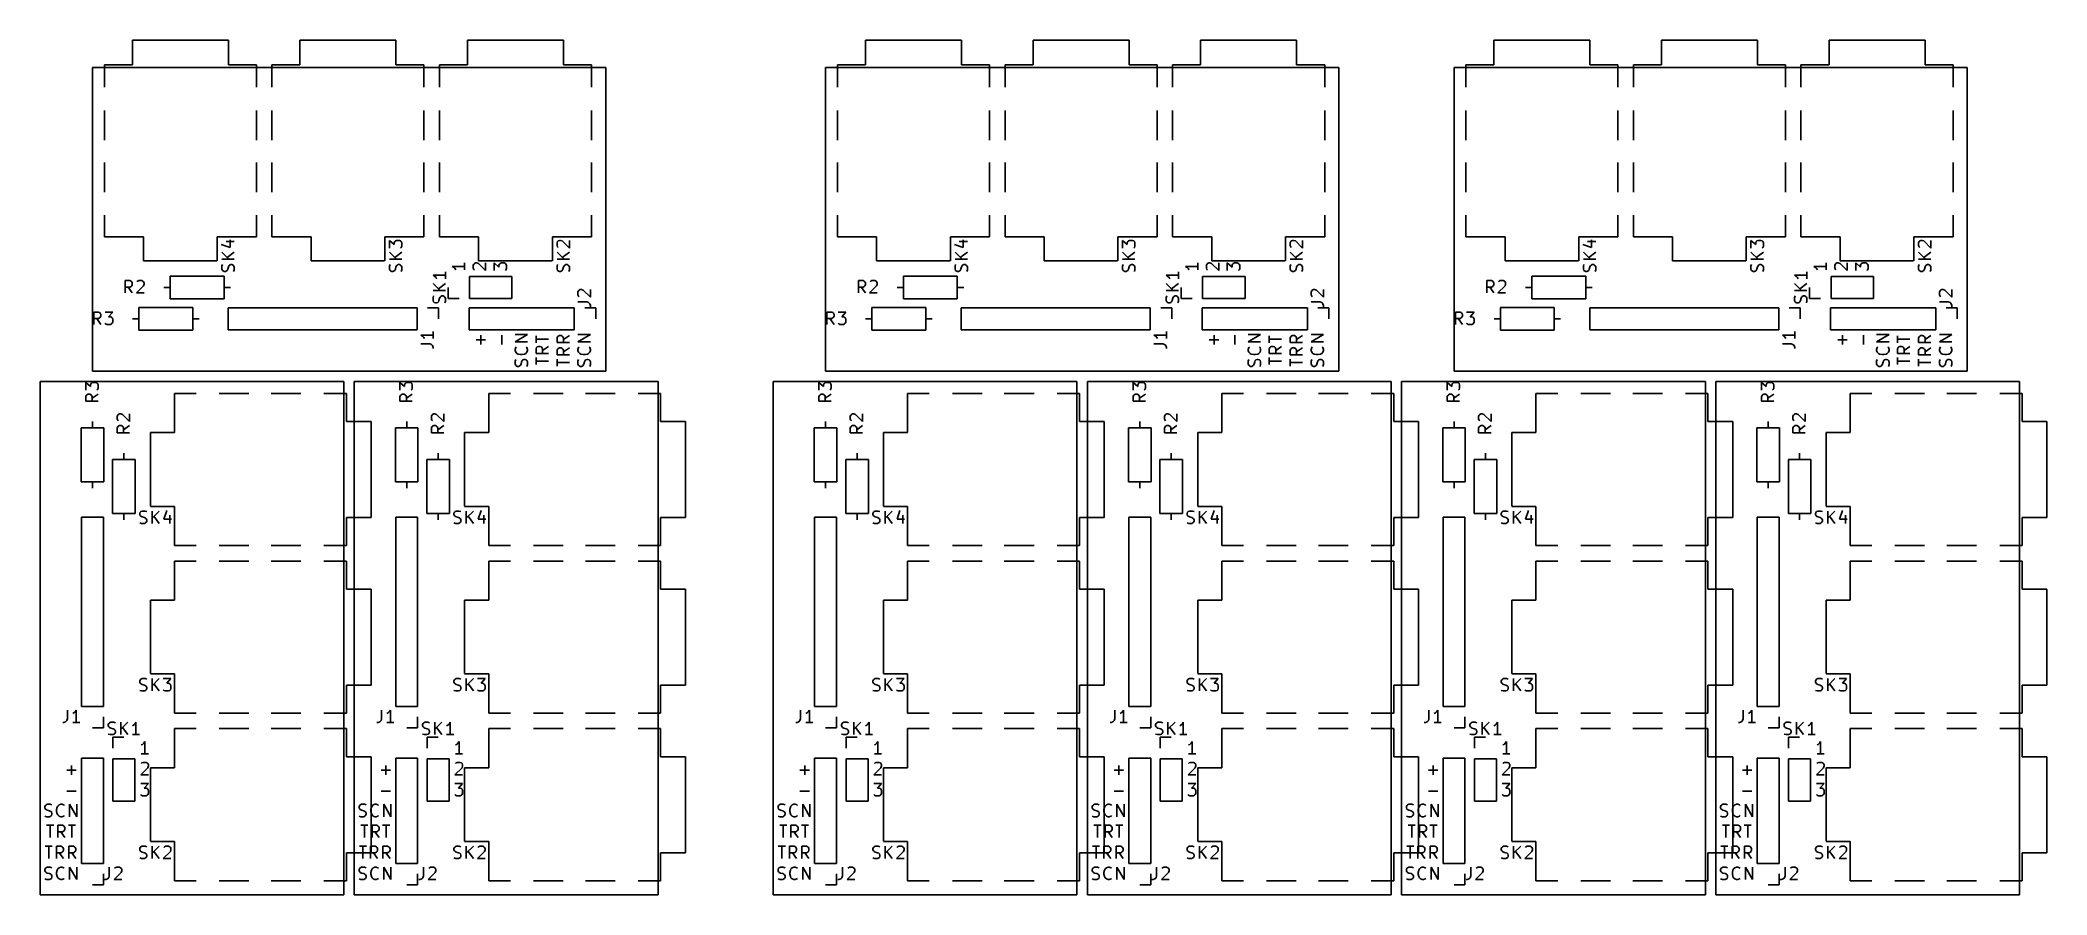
# Model space of a CAD drawing. Extents: x 25 to 269, y -152 to -49.
import ezdxf

# ---------------------------------------------------------------- set-up
doc = ezdxf.new("R2010")
doc.units = 0
doc.layers.add('BLACK', color=7, linetype='CONTINUOUS')

msp = doc.modelspace()

# ---------------------------------------------------------------- linework, layer by layer
at = {"layer": 'BLACK', "linetype": 'CONTINUOUS'}
for p, q in [((48.225, -48.76), (36.585, -48.76)), ((36.585, -51.76), (36.585, -48.76)), ((48.225, -51.76), (48.225, -48.76)), ((56.905, -51.76), (56.905, -48.76)), ((68.545, -48.76), (56.905, -48.76)), ((68.545, -51.76), (68.545, -48.76)), ((88.865, -48.76), (77.225, -48.76)), ((77.225, -51.76), (77.225, -48.76)), ((88.865, -51.76), (88.865, -48.76)), ((137.125, -48.76), (125.485, -48.76)), ((125.485, -51.76), (125.485, -48.76)), ((137.125, -51.76), (137.125, -48.76)), ((145.805, -51.76), (145.805, -48.76)), ((157.445, -48.76), (145.805, -48.76)), ((157.445, -51.76), (157.445, -48.76)), ((177.765, -48.76), (166.125, -48.76)), ((166.125, -51.76), (166.125, -48.76)), ((177.765, -51.76), (177.765, -48.76)), ((213.325, -48.76), (201.685, -48.76)), ((201.685, -51.76), (201.685, -48.76)), ((213.325, -51.76), (213.325, -48.76)), ((222.005, -51.76), (222.005, -48.76)), ((233.645, -48.76), (222.005, -48.76)), ((233.645, -51.76), (233.645, -48.76)), ((253.965, -48.76), (242.325, -48.76)), ((242.325, -51.76), (242.325, -48.76)), ((253.965, -51.76), (253.965, -48.76)), ((31.75, -88.9), (31.75, -52.07)), ((31.75, -52.07), (93.98, -52.07)), ((36.585, -51.76), (33.185, -51.76)), ((33.185, -51.76), (33.185, -54.48)), ((51.625, -51.76), (48.225, -51.76)), ((51.625, -51.76), (51.625, -54.48)), ((53.505, -51.76), (53.505, -54.48)), ((56.905, -51.76), (53.505, -51.76)), ((71.945, -51.76), (68.545, -51.76)), ((71.945, -51.76), (71.945, -54.48)), ((77.225, -51.76), (73.825, -51.76)), ((73.825, -51.76), (73.825, -54.48)), ((92.265, -51.76), (88.865, -51.76)), ((92.265, -51.76), (92.265, -54.48)), ((93.98, -52.07), (93.98, -88.9)), ((120.65, -88.9), (120.65, -52.07)), ((120.65, -52.07), (182.88, -52.07)), ((125.485, -51.76), (122.085, -51.76)), ((122.085, -51.76), (122.085, -54.48)), ((140.525, -51.76), (137.125, -51.76)), ((140.525, -51.76), (140.525, -54.48)), ((142.405, -51.76), (142.405, -54.48)), ((145.805, -51.76), (142.405, -51.76)), ((160.845, -51.76), (157.445, -51.76)), ((160.845, -51.76), (160.845, -54.48)), ((166.125, -51.76), (162.725, -51.76)), ((162.725, -51.76), (162.725, -54.48)), ((181.165, -51.76), (177.765, -51.76)), ((181.165, -51.76), (181.165, -54.48)), ((182.88, -52.07), (182.88, -88.9)), ((196.85, -88.9), (196.85, -52.07)), ((196.85, -52.07), (259.08, -52.07)), ((201.685, -51.76), (198.285, -51.76)), ((198.285, -51.76), (198.285, -54.48)), ((216.725, -51.76), (213.325, -51.76)), ((216.725, -51.76), (216.725, -54.48)), ((218.605, -51.76), (218.605, -54.48)), ((222.005, -51.76), (218.605, -51.76)), ((237.045, -51.76), (233.645, -51.76)), ((237.045, -51.76), (237.045, -54.48)), ((242.325, -51.76), (238.925, -51.76)), ((238.925, -51.76), (238.925, -54.48)), ((257.365, -51.76), (253.965, -51.76)), ((257.365, -51.76), (257.365, -54.48)), ((259.08, -52.07), (259.08, -88.9)), ((33.185, -60.88), (33.185, -57.28)), ((51.625, -57.28), (51.625, -60.88)), ((53.505, -60.88), (53.505, -57.28)), ((71.945, -57.28), (71.945, -60.88)), ((73.825, -60.88), (73.825, -57.28)), ((92.265, -57.28), (92.265, -60.88)), ((122.085, -60.88), (122.085, -57.28)), ((140.525, -57.28), (140.525, -60.88)), ((142.405, -60.88), (142.405, -57.28)), ((160.845, -57.28), (160.845, -60.88)), ((162.725, -60.88), (162.725, -57.28)), ((181.165, -57.28), (181.165, -60.88)), ((198.285, -60.88), (198.285, -57.28)), ((216.725, -57.28), (216.725, -60.88)), ((218.605, -60.88), (218.605, -57.28)), ((237.045, -57.28), (237.045, -60.88)), ((238.925, -60.88), (238.925, -57.28)), ((257.365, -57.28), (257.365, -60.88)), ((33.185, -67.18), (33.185, -63.58)), ((51.625, -63.58), (51.625, -67.18)), ((53.505, -67.18), (53.505, -63.58)), ((71.945, -63.58), (71.945, -67.18)), ((73.825, -67.18), (73.825, -63.58)), ((92.265, -63.58), (92.265, -67.18)), ((122.085, -67.18), (122.085, -63.58)), ((140.525, -63.58), (140.525, -67.18)), ((142.405, -67.18), (142.405, -63.58)), ((160.845, -63.58), (160.845, -67.18)), ((162.725, -67.18), (162.725, -63.58)), ((181.165, -63.58), (181.165, -67.18)), ((198.285, -67.18), (198.285, -63.58)), ((216.725, -63.58), (216.725, -67.18)), ((218.605, -67.18), (218.605, -63.58)), ((237.045, -63.58), (237.045, -67.18)), ((238.925, -67.18), (238.925, -63.58)), ((257.365, -63.58), (257.365, -67.18)), ((33.185, -72.61), (33.185, -69.98)), ((51.625, -69.98), (51.625, -72.61)), ((53.505, -72.61), (53.505, -69.98)), ((71.945, -69.98), (71.945, -72.61)), ((73.825, -72.61), (73.825, -69.98)), ((92.265, -69.98), (92.265, -72.61)), ((122.085, -72.61), (122.085, -69.98)), ((140.525, -69.98), (140.525, -72.61)), ((142.405, -72.61), (142.405, -69.98)), ((160.845, -69.98), (160.845, -72.61)), ((162.725, -72.61), (162.725, -69.98)), ((181.165, -69.98), (181.165, -72.61)), ((198.285, -72.61), (198.285, -69.98)), ((216.725, -69.98), (216.725, -72.61)), ((218.605, -72.61), (218.605, -69.98)), ((237.045, -69.98), (237.045, -72.61)), ((238.925, -72.61), (238.925, -69.98)), ((257.365, -69.98), (257.365, -72.61)), ((37.935, -72.61), (33.185, -72.61)), ((37.935, -75.53), (37.935, -72.61)), ((51.625, -72.61), (46.875, -72.61)), ((46.875, -75.53), (46.875, -72.61)), ((48.4386, -73.8943), (48.4386, -72.9657)), ((58.255, -72.61), (53.505, -72.61)), ((58.255, -75.53), (58.255, -72.61)), ((67.195, -75.53), (67.195, -72.61)), ((71.945, -72.61), (67.195, -72.61)), ((78.575, -72.61), (73.825, -72.61)), ((78.575, -75.53), (78.575, -72.61)), ((92.265, -72.61), (87.515, -72.61)), ((87.515, -75.53), (87.515, -72.61)), ((126.835, -72.61), (122.085, -72.61)), ((126.835, -75.53), (126.835, -72.61)), ((140.525, -72.61), (135.775, -72.61)), ((135.775, -75.53), (135.775, -72.61)), ((137.339, -73.8943), (137.339, -72.9657)), ((147.155, -72.61), (142.405, -72.61)), ((147.155, -75.53), (147.155, -72.61)), ((156.095, -75.53), (156.095, -72.61)), ((160.845, -72.61), (156.095, -72.61)), ((167.475, -72.61), (162.725, -72.61)), ((167.475, -75.53), (167.475, -72.61)), ((181.165, -72.61), (176.415, -72.61)), ((176.415, -75.53), (176.415, -72.61)), ((203.035, -72.61), (198.285, -72.61)), ((203.035, -75.53), (203.035, -72.61)), ((216.725, -72.61), (211.975, -72.61)), ((211.975, -75.53), (211.975, -72.61)), ((213.539, -73.8943), (213.539, -72.9657)), ((223.355, -72.61), (218.605, -72.61)), ((223.355, -75.53), (223.355, -72.61)), ((232.295, -75.53), (232.295, -72.61)), ((237.045, -72.61), (232.295, -72.61)), ((243.675, -72.61), (238.925, -72.61)), ((243.675, -75.53), (243.675, -72.61)), ((257.365, -72.61), (252.615, -72.61)), ((252.615, -75.53), (252.615, -72.61)), ((47.3671, -73.5371), (48.4386, -73.8943)), ((47.4386, -74.4657), (48.2957, -75.3229)), ((48.9386, -75.3229), (47.4386, -75.3229)), ((47.9386, -73.18), (48.9386, -73.18)), ((48.9386, -74.4657), (48.0814, -75.1086)), ((67.7586, -73.9657), (67.7586, -73.0371)), ((67.7586, -73.0371), (68.33, -73.5371)), ((67.7586, -74.4657), (68.6157, -75.3229)), ((69.2586, -75.3229), (67.7586, -75.3229)), ((68.33, -73.3229), (68.4014, -73.18)), ((68.33, -73.5371), (68.33, -73.3229)), ((68.4014, -73.18), (68.4729, -73.1086)), ((69.2586, -74.4657), (68.4014, -75.1086)), ((68.4729, -73.1086), (68.6157, -73.0371)), ((68.6157, -73.0371), (68.9729, -73.0371)), ((68.9729, -73.0371), (69.1157, -73.1086)), ((69.1157, -73.1086), (69.1871, -73.18)), ((69.1871, -73.8943), (69.1157, -73.9657)), ((69.1871, -73.18), (69.2586, -73.3229)), ((69.2586, -73.7514), (69.1871, -73.8943)), ((69.2586, -73.3229), (69.2586, -73.7514)), ((88.0786, -73.3229), (88.15, -73.18)), ((88.0786, -73.68), (88.0786, -73.3229)), ((88.15, -73.8229), (88.0786, -73.68)), ((88.0786, -74.4657), (88.9357, -75.3229)), ((89.5786, -75.3229), (88.0786, -75.3229)), ((88.15, -73.18), (88.2214, -73.1086)), ((88.2214, -73.8943), (88.15, -73.8229)), ((88.2214, -73.1086), (88.3643, -73.0371)), ((88.3643, -73.0371), (88.5071, -73.0371)), ((88.5071, -73.0371), (88.7214, -73.1086)), ((88.7214, -73.1086), (89.5786, -73.9657)), ((89.5786, -74.4657), (88.7214, -75.1086)), ((89.5786, -73.9657), (89.5786, -73.0371)), ((136.267, -73.5371), (137.339, -73.8943)), ((136.339, -74.4657), (137.196, -75.3229)), ((137.839, -75.3229), (136.339, -75.3229)), ((136.839, -73.18), (137.839, -73.18)), ((137.839, -74.4657), (136.981, -75.1086)), ((156.659, -73.9657), (156.659, -73.0371)), ((156.659, -73.0371), (157.23, -73.5371)), ((156.659, -74.4657), (157.516, -75.3229)), ((158.159, -75.3229), (156.659, -75.3229)), ((157.23, -73.3229), (157.301, -73.18)), ((157.23, -73.5371), (157.23, -73.3229)), ((157.301, -73.18), (157.373, -73.1086)), ((158.159, -74.4657), (157.301, -75.1086)), ((157.373, -73.1086), (157.516, -73.0371)), ((157.516, -73.0371), (157.873, -73.0371)), ((157.873, -73.0371), (158.016, -73.1086)), ((158.016, -73.1086), (158.087, -73.18)), ((158.087, -73.8943), (158.016, -73.9657)), ((158.087, -73.18), (158.159, -73.3229)), ((158.159, -73.7514), (158.087, -73.8943)), ((158.159, -73.3229), (158.159, -73.7514)), ((176.979, -73.3229), (177.05, -73.18)), ((176.979, -73.68), (176.979, -73.3229)), ((177.05, -73.8229), (176.979, -73.68)), ((176.979, -74.4657), (177.836, -75.3229)), ((178.479, -75.3229), (176.979, -75.3229)), ((177.05, -73.18), (177.121, -73.1086)), ((177.121, -73.8943), (177.05, -73.8229)), ((177.121, -73.1086), (177.264, -73.0371)), ((177.264, -73.0371), (177.407, -73.0371)), ((177.407, -73.0371), (177.621, -73.1086)), ((177.621, -73.1086), (178.479, -73.9657)), ((178.479, -74.4657), (177.621, -75.1086)), ((178.479, -73.9657), (178.479, -73.0371)), ((212.467, -73.5371), (213.539, -73.8943)), ((212.539, -74.4657), (213.396, -75.3229)), ((214.039, -75.3229), (212.539, -75.3229)), ((213.039, -73.18), (214.039, -73.18)), ((214.039, -74.4657), (213.181, -75.1086)), ((232.859, -73.9657), (232.859, -73.0371)), ((232.859, -73.0371), (233.43, -73.5371)), ((232.859, -74.4657), (233.716, -75.3229)), ((234.359, -75.3229), (232.859, -75.3229)), ((233.43, -73.3229), (233.501, -73.18)), ((233.43, -73.5371), (233.43, -73.3229)), ((233.501, -73.18), (233.573, -73.1086)), ((234.359, -74.4657), (233.501, -75.1086)), ((233.573, -73.1086), (233.716, -73.0371)), ((233.716, -73.0371), (234.073, -73.0371)), ((234.073, -73.0371), (234.216, -73.1086)), ((234.216, -73.1086), (234.287, -73.18)), ((234.287, -73.8943), (234.216, -73.9657)), ((234.287, -73.18), (234.359, -73.3229)), ((234.359, -73.7514), (234.287, -73.8943)), ((234.359, -73.3229), (234.359, -73.7514)), ((253.179, -73.3229), (253.25, -73.18)), ((253.179, -73.68), (253.179, -73.3229)), ((253.25, -73.8229), (253.179, -73.68)), ((253.179, -74.4657), (254.036, -75.3229)), ((254.679, -75.3229), (253.179, -75.3229)), ((253.25, -73.18), (253.321, -73.1086)), ((253.321, -73.8943), (253.25, -73.8229)), ((253.321, -73.1086), (253.464, -73.0371)), ((253.464, -73.0371), (253.607, -73.0371)), ((253.607, -73.0371), (253.821, -73.1086)), ((253.821, -73.1086), (254.679, -73.9657)), ((254.679, -74.4657), (253.821, -75.1086)), ((254.679, -73.9657), (254.679, -73.0371)), ((46.835, -75.53), (37.935, -75.53)), ((47.72, -77.37), (41.18, -77.37)), ((41.18, -77.37), (41.18, -80.11)), ((47.4386, -76.18), (47.51, -75.9657)), ((47.4386, -76.5371), (47.4386, -76.18)), ((47.51, -76.68), (47.4386, -76.5371)), ((47.5814, -76.7514), (47.51, -76.68)), ((47.7243, -76.8229), (47.5814, -76.7514)), ((47.72, -80.11), (47.72, -77.37)), ((47.8671, -76.8229), (47.7243, -76.8229)), ((48.01, -76.7514), (47.8671, -76.8229)), ((48.0814, -76.68), (48.01, -76.7514)), ((48.1529, -76.5371), (48.0814, -76.68)), ((48.2243, -76.2514), (48.1529, -76.5371)), ((48.2957, -76.1086), (48.2243, -76.2514)), ((48.3671, -76.0371), (48.2957, -76.1086)), ((48.51, -75.9657), (48.3671, -76.0371)), ((48.6529, -75.9657), (48.51, -75.9657)), ((48.7957, -76.0371), (48.6529, -75.9657)), ((48.8671, -76.1086), (48.7957, -76.0371)), ((48.9386, -76.2514), (48.8671, -76.1086)), ((48.8671, -76.8229), (48.9386, -76.6086)), ((48.9386, -76.6086), (48.9386, -76.2514)), ((67.155, -75.53), (58.255, -75.53)), ((67.7586, -76.18), (67.83, -75.9657)), ((67.7586, -76.5371), (67.7586, -76.18)), ((67.83, -76.68), (67.7586, -76.5371)), ((67.9014, -76.7514), (67.83, -76.68)), ((68.0443, -76.8229), (67.9014, -76.7514)), ((68.1871, -76.8229), (68.0443, -76.8229)), ((68.33, -76.7514), (68.1871, -76.8229)), ((68.4014, -76.68), (68.33, -76.7514)), ((68.4729, -76.5371), (68.4014, -76.68)), ((68.5443, -76.2514), (68.4729, -76.5371)), ((68.6157, -76.1086), (68.5443, -76.2514)), ((68.6871, -76.0371), (68.6157, -76.1086)), ((68.83, -75.9657), (68.6871, -76.0371)), ((68.9729, -75.9657), (68.83, -75.9657)), ((69.1157, -76.0371), (68.9729, -75.9657)), ((69.1871, -76.1086), (69.1157, -76.0371)), ((69.2586, -76.2514), (69.1871, -76.1086)), ((69.1871, -76.8229), (69.2586, -76.6086)), ((69.2586, -76.6086), (69.2586, -76.2514)), ((74.5486, -77.2757), (73.0486, -77.2757)), ((73.0486, -77.2757), (73.2629, -77.4186)), ((73.2629, -77.4186), (73.4057, -77.5614)), ((73.4057, -77.5614), (73.4771, -77.7043)), ((74.5486, -76.8471), (74.5486, -77.7043)), ((76.8786, -76.2), (75.3786, -76.2)), ((75.3786, -76.2), (75.5929, -76.3429)), ((75.5929, -76.3429), (75.7357, -76.4857)), ((75.7357, -76.4857), (75.8071, -76.6286)), ((76.8786, -75.7714), (76.8786, -76.6286)), ((77.47, -80.07), (77.47, -77.41)), ((77.47, -77.41), (82.61, -77.41)), ((77.9186, -76.0571), (77.99, -75.9143)), ((77.9186, -76.4143), (77.9186, -76.0571)), ((77.99, -76.5571), (77.9186, -76.4143)), ((77.99, -75.9143), (78.0614, -75.8429)), ((78.0614, -76.6286), (77.99, -76.5571)), ((78.0614, -75.8429), (78.2043, -75.7714)), ((78.2043, -75.7714), (78.3471, -75.7714)), ((78.3471, -75.7714), (78.5614, -75.8429)), ((78.5614, -75.8429), (79.4186, -76.7)), ((87.475, -75.53), (78.575, -75.53)), ((79.4186, -76.7), (79.4186, -75.7714)), ((80.4586, -76.7), (80.4586, -75.7714)), ((80.4586, -75.7714), (81.03, -76.2714)), ((81.03, -76.0571), (81.1014, -75.9143)), ((81.03, -76.2714), (81.03, -76.0571)), ((81.1014, -75.9143), (81.1729, -75.8429)), ((81.1729, -75.8429), (81.3157, -75.7714)), ((81.3157, -75.7714), (81.6729, -75.7714)), ((81.6729, -75.7714), (81.8157, -75.8429)), ((81.8157, -75.8429), (81.8871, -75.9143)), ((81.8871, -76.6286), (81.8157, -76.7)), ((81.8871, -75.9143), (81.9586, -76.0571)), ((81.9586, -76.4857), (81.8871, -76.6286)), ((81.9586, -76.0571), (81.9586, -76.4857)), ((82.61, -80.07), (82.61, -77.41)), ((88.0786, -76.18), (88.15, -75.9657)), ((88.0786, -76.5371), (88.0786, -76.18)), ((88.15, -76.68), (88.0786, -76.5371)), ((88.2214, -76.7514), (88.15, -76.68)), ((88.3643, -76.8229), (88.2214, -76.7514)), ((88.5071, -76.8229), (88.3643, -76.8229)), ((88.65, -76.7514), (88.5071, -76.8229)), ((88.7214, -76.68), (88.65, -76.7514)), ((88.7929, -76.5371), (88.7214, -76.68)), ((88.8643, -76.2514), (88.7929, -76.5371)), ((88.9357, -76.1086), (88.8643, -76.2514)), ((89.0071, -76.0371), (88.9357, -76.1086)), ((89.15, -75.9657), (89.0071, -76.0371)), ((89.2929, -75.9657), (89.15, -75.9657)), ((89.4357, -76.0371), (89.2929, -75.9657)), ((89.5071, -76.1086), (89.4357, -76.0371)), ((89.5786, -76.2514), (89.5071, -76.1086)), ((89.5071, -76.8229), (89.5786, -76.6086)), ((89.5786, -76.6086), (89.5786, -76.2514)), ((135.735, -75.53), (126.835, -75.53)), ((136.62, -77.37), (130.08, -77.37)), ((130.08, -77.37), (130.08, -80.11)), ((136.339, -76.18), (136.41, -75.9657)), ((136.339, -76.5371), (136.339, -76.18)), ((136.41, -76.68), (136.339, -76.5371)), ((136.481, -76.7514), (136.41, -76.68)), ((136.624, -76.8229), (136.481, -76.7514)), ((136.62, -80.11), (136.62, -77.37)), ((136.767, -76.8229), (136.624, -76.8229)), ((136.91, -76.7514), (136.767, -76.8229)), ((136.981, -76.68), (136.91, -76.7514)), ((137.053, -76.5371), (136.981, -76.68)), ((137.124, -76.2514), (137.053, -76.5371)), ((137.196, -76.1086), (137.124, -76.2514)), ((137.267, -76.0371), (137.196, -76.1086)), ((137.41, -75.9657), (137.267, -76.0371)), ((137.553, -75.9657), (137.41, -75.9657)), ((137.696, -76.0371), (137.553, -75.9657)), ((137.767, -76.1086), (137.696, -76.0371)), ((137.839, -76.2514), (137.767, -76.1086)), ((137.767, -76.8229), (137.839, -76.6086)), ((137.839, -76.6086), (137.839, -76.2514)), ((156.055, -75.53), (147.155, -75.53)), ((156.659, -76.18), (156.73, -75.9657)), ((156.659, -76.5371), (156.659, -76.18)), ((156.73, -76.68), (156.659, -76.5371)), ((156.801, -76.7514), (156.73, -76.68)), ((156.944, -76.8229), (156.801, -76.7514)), ((157.087, -76.8229), (156.944, -76.8229)), ((157.23, -76.7514), (157.087, -76.8229)), ((157.301, -76.68), (157.23, -76.7514)), ((157.373, -76.5371), (157.301, -76.68)), ((157.444, -76.2514), (157.373, -76.5371)), ((157.516, -76.1086), (157.444, -76.2514)), ((157.587, -76.0371), (157.516, -76.1086)), ((157.73, -75.9657), (157.587, -76.0371)), ((157.873, -75.9657), (157.73, -75.9657)), ((158.016, -76.0371), (157.873, -75.9657)), ((158.087, -76.1086), (158.016, -76.0371)), ((158.159, -76.2514), (158.087, -76.1086)), ((158.087, -76.8229), (158.159, -76.6086)), ((158.159, -76.6086), (158.159, -76.2514)), ((163.449, -77.2757), (161.949, -77.2757)), ((161.949, -77.2757), (162.163, -77.4186)), ((162.163, -77.4186), (162.306, -77.5614)), ((162.306, -77.5614), (162.377, -77.7043)), ((163.449, -76.8471), (163.449, -77.7043)), ((165.779, -76.2), (164.279, -76.2)), ((164.279, -76.2), (164.493, -76.3429)), ((164.493, -76.3429), (164.636, -76.4857)), ((164.636, -76.4857), (164.707, -76.6286)), ((165.779, -75.7714), (165.779, -76.6286)), ((166.37, -80.07), (166.37, -77.41)), ((166.37, -77.41), (171.51, -77.41)), ((166.819, -76.0571), (166.89, -75.9143)), ((166.819, -76.4143), (166.819, -76.0571)), ((166.89, -76.5571), (166.819, -76.4143)), ((166.89, -75.9143), (166.961, -75.8429)), ((166.961, -76.6286), (166.89, -76.5571)), ((166.961, -75.8429), (167.104, -75.7714)), ((167.104, -75.7714), (167.247, -75.7714)), ((167.247, -75.7714), (167.461, -75.8429)), ((167.461, -75.8429), (168.319, -76.7)), ((176.375, -75.53), (167.475, -75.53)), ((168.319, -76.7), (168.319, -75.7714)), ((169.359, -76.7), (169.359, -75.7714)), ((169.359, -75.7714), (169.93, -76.2714)), ((169.93, -76.0571), (170.001, -75.9143)), ((169.93, -76.2714), (169.93, -76.0571)), ((170.001, -75.9143), (170.073, -75.8429)), ((170.073, -75.8429), (170.216, -75.7714)), ((170.216, -75.7714), (170.573, -75.7714)), ((170.573, -75.7714), (170.716, -75.8429)), ((170.716, -75.8429), (170.787, -75.9143)), ((170.787, -76.6286), (170.716, -76.7)), ((170.787, -75.9143), (170.859, -76.0571)), ((170.859, -76.4857), (170.787, -76.6286)), ((170.859, -76.0571), (170.859, -76.4857)), ((171.51, -80.07), (171.51, -77.41)), ((176.979, -76.18), (177.05, -75.9657)), ((176.979, -76.5371), (176.979, -76.18)), ((177.05, -76.68), (176.979, -76.5371)), ((177.121, -76.7514), (177.05, -76.68)), ((177.264, -76.8229), (177.121, -76.7514)), ((177.407, -76.8229), (177.264, -76.8229)), ((177.55, -76.7514), (177.407, -76.8229)), ((177.621, -76.68), (177.55, -76.7514)), ((177.693, -76.5371), (177.621, -76.68)), ((177.764, -76.2514), (177.693, -76.5371)), ((177.836, -76.1086), (177.764, -76.2514)), ((177.907, -76.0371), (177.836, -76.1086)), ((178.05, -75.9657), (177.907, -76.0371)), ((178.193, -75.9657), (178.05, -75.9657)), ((178.336, -76.0371), (178.193, -75.9657)), ((178.407, -76.1086), (178.336, -76.0371)), ((178.479, -76.2514), (178.407, -76.1086)), ((178.407, -76.8229), (178.479, -76.6086)), ((178.479, -76.6086), (178.479, -76.2514)), ((211.935, -75.53), (203.035, -75.53)), ((212.82, -77.37), (206.28, -77.37)), ((206.28, -77.37), (206.28, -80.11)), ((212.539, -76.18), (212.61, -75.9657)), ((212.539, -76.5371), (212.539, -76.18)), ((212.61, -76.68), (212.539, -76.5371)), ((212.681, -76.7514), (212.61, -76.68)), ((212.824, -76.8229), (212.681, -76.7514)), ((212.82, -80.11), (212.82, -77.37)), ((212.967, -76.8229), (212.824, -76.8229)), ((213.11, -76.7514), (212.967, -76.8229)), ((213.181, -76.68), (213.11, -76.7514)), ((213.253, -76.5371), (213.181, -76.68)), ((213.324, -76.2514), (213.253, -76.5371)), ((213.396, -76.1086), (213.324, -76.2514)), ((213.467, -76.0371), (213.396, -76.1086)), ((213.61, -75.9657), (213.467, -76.0371)), ((213.753, -75.9657), (213.61, -75.9657)), ((213.896, -76.0371), (213.753, -75.9657)), ((213.967, -76.1086), (213.896, -76.0371)), ((214.039, -76.2514), (213.967, -76.1086)), ((213.967, -76.8229), (214.039, -76.6086)), ((214.039, -76.6086), (214.039, -76.2514)), ((232.255, -75.53), (223.355, -75.53)), ((232.859, -76.18), (232.93, -75.9657)), ((232.859, -76.5371), (232.859, -76.18)), ((232.93, -76.68), (232.859, -76.5371)), ((233.001, -76.7514), (232.93, -76.68)), ((233.144, -76.8229), (233.001, -76.7514)), ((233.287, -76.8229), (233.144, -76.8229)), ((233.43, -76.7514), (233.287, -76.8229)), ((233.501, -76.68), (233.43, -76.7514)), ((233.573, -76.5371), (233.501, -76.68)), ((233.644, -76.2514), (233.573, -76.5371)), ((233.716, -76.1086), (233.644, -76.2514)), ((233.787, -76.0371), (233.716, -76.1086)), ((233.93, -75.9657), (233.787, -76.0371)), ((234.073, -75.9657), (233.93, -75.9657)), ((234.216, -76.0371), (234.073, -75.9657)), ((234.287, -76.1086), (234.216, -76.0371)), ((234.359, -76.2514), (234.287, -76.1086)), ((234.287, -76.8229), (234.359, -76.6086)), ((234.359, -76.6086), (234.359, -76.2514)), ((239.649, -77.2757), (238.149, -77.2757)), ((238.149, -77.2757), (238.363, -77.4186)), ((238.363, -77.4186), (238.506, -77.5614)), ((238.506, -77.5614), (238.577, -77.7043)), ((239.649, -76.8471), (239.649, -77.7043)), ((241.979, -76.2), (240.479, -76.2)), ((240.479, -76.2), (240.693, -76.3429)), ((240.693, -76.3429), (240.836, -76.4857)), ((240.836, -76.4857), (240.907, -76.6286)), ((241.979, -75.7714), (241.979, -76.6286)), ((242.57, -80.07), (242.57, -77.41)), ((242.57, -77.41), (247.71, -77.41)), ((243.019, -76.0571), (243.09, -75.9143)), ((243.019, -76.4143), (243.019, -76.0571)), ((243.09, -76.5571), (243.019, -76.4143)), ((243.09, -75.9143), (243.161, -75.8429)), ((243.161, -76.6286), (243.09, -76.5571)), ((243.161, -75.8429), (243.304, -75.7714)), ((243.304, -75.7714), (243.447, -75.7714)), ((243.447, -75.7714), (243.661, -75.8429)), ((243.661, -75.8429), (244.519, -76.7)), ((252.575, -75.53), (243.675, -75.53)), ((244.519, -76.7), (244.519, -75.7714)), ((245.559, -76.7), (245.559, -75.7714)), ((245.559, -75.7714), (246.13, -76.2714)), ((246.13, -76.0571), (246.201, -75.9143)), ((246.13, -76.2714), (246.13, -76.0571)), ((246.201, -75.9143), (246.273, -75.8429)), ((246.273, -75.8429), (246.416, -75.7714)), ((246.416, -75.7714), (246.773, -75.7714)), ((246.773, -75.7714), (246.916, -75.8429)), ((246.916, -75.8429), (246.987, -75.9143)), ((246.987, -76.6286), (246.916, -76.7)), ((246.987, -75.9143), (247.059, -76.0571)), ((247.059, -76.4857), (246.987, -76.6286)), ((247.059, -76.0571), (247.059, -76.4857)), ((247.71, -80.07), (247.71, -77.41)), ((253.179, -76.18), (253.25, -75.9657)), ((253.179, -76.5371), (253.179, -76.18)), ((253.25, -76.68), (253.179, -76.5371)), ((253.321, -76.7514), (253.25, -76.68)), ((253.464, -76.8229), (253.321, -76.7514)), ((253.607, -76.8229), (253.464, -76.8229)), ((253.75, -76.7514), (253.607, -76.8229)), ((253.821, -76.68), (253.75, -76.7514)), ((253.893, -76.5371), (253.821, -76.68)), ((253.964, -76.2514), (253.893, -76.5371)), ((254.036, -76.1086), (253.964, -76.2514)), ((254.107, -76.0371), (254.036, -76.1086)), ((254.25, -75.9657), (254.107, -76.0371)), ((254.393, -75.9657), (254.25, -75.9657)), ((254.536, -76.0371), (254.393, -75.9657)), ((254.607, -76.1086), (254.536, -76.0371)), ((254.679, -76.2514), (254.607, -76.1086)), ((254.607, -76.8229), (254.679, -76.6086)), ((254.679, -76.6086), (254.679, -76.2514)), ((35.7229, -79.4186), (35.7229, -77.9186)), ((35.7229, -77.9186), (36.2943, -77.9186)), ((36.2943, -78.7043), (35.7229, -78.7043)), ((36.58, -79.4186), (36.08, -78.7043)), ((36.2943, -77.9186), (36.4371, -77.99)), ((36.4371, -78.6329), (36.2943, -78.7043)), ((36.4371, -77.99), (36.5086, -78.0614)), ((36.5086, -78.5614), (36.4371, -78.6329)), ((36.5086, -78.0614), (36.58, -78.2043)), ((36.58, -78.4186), (36.5086, -78.5614)), ((36.58, -78.2043), (36.58, -78.4186)), ((37.9371, -78.5614), (37.08, -79.4186)), ((37.08, -79.4186), (38.0086, -79.4186)), ((37.1514, -78.0614), (37.2229, -77.99)), ((37.2229, -77.99), (37.3657, -77.9186)), ((37.3657, -77.9186), (37.7229, -77.9186)), ((37.7229, -77.9186), (37.8657, -77.99)), ((37.8657, -77.99), (37.9371, -78.0614)), ((37.9371, -78.0614), (38.0086, -78.2043)), ((38.0086, -78.3471), (37.9371, -78.5614)), ((38.0086, -78.2043), (38.0086, -78.3471)), ((40.41, -78.74), (41.18, -78.74)), ((41.18, -80.11), (47.72, -80.11)), ((48.49, -78.74), (47.72, -78.74)), ((73.0486, -78.2757), (73.9057, -79.1329)), ((74.5486, -79.1329), (73.0486, -79.1329)), ((73.0486, -79.99), (73.12, -79.7757)), ((73.0486, -80.3471), (73.0486, -79.99)), ((74.5486, -78.2757), (73.6914, -78.9186)), ((73.8343, -80.0614), (73.7629, -80.3471)), ((73.9057, -79.9186), (73.8343, -80.0614)), ((73.9771, -79.8471), (73.9057, -79.9186)), ((74.12, -79.7757), (73.9771, -79.8471)), ((74.2629, -79.7757), (74.12, -79.7757)), ((74.4057, -79.8471), (74.2629, -79.7757)), ((74.4771, -79.9186), (74.4057, -79.8471)), ((74.5486, -80.0614), (74.4771, -79.9186)), ((74.5486, -80.4186), (74.5486, -80.0614)), ((74.87, -80.07), (74.87, -78.74)), ((76.2, -80.07), (74.87, -80.07)), ((77.47, -80.07), (82.61, -80.07)), ((90.6186, -79.2957), (90.69, -79.1529)), ((90.6186, -79.6529), (90.6186, -79.2957)), ((90.69, -79.7957), (90.6186, -79.6529)), ((90.69, -79.1529), (90.7614, -79.0814)), ((90.7614, -79.8671), (90.69, -79.7957)), ((90.7614, -79.0814), (90.9043, -79.01)), ((90.9043, -79.01), (91.0471, -79.01)), ((91.0471, -79.01), (91.2614, -79.0814)), ((91.2614, -79.0814), (92.1186, -79.9386)), ((92.1186, -79.9386), (92.1186, -79.01)), ((124.623, -79.4186), (124.623, -77.9186)), ((124.623, -77.9186), (125.194, -77.9186)), ((125.194, -78.7043), (124.623, -78.7043)), ((125.48, -79.4186), (124.98, -78.7043)), ((125.194, -77.9186), (125.337, -77.99)), ((125.337, -78.6329), (125.194, -78.7043)), ((125.337, -77.99), (125.409, -78.0614)), ((125.409, -78.5614), (125.337, -78.6329)), ((125.409, -78.0614), (125.48, -78.2043)), ((125.48, -78.4186), (125.409, -78.5614)), ((125.48, -78.2043), (125.48, -78.4186)), ((126.837, -78.5614), (125.98, -79.4186)), ((125.98, -79.4186), (126.909, -79.4186)), ((126.051, -78.0614), (126.123, -77.99)), ((126.123, -77.99), (126.266, -77.9186)), ((126.266, -77.9186), (126.623, -77.9186)), ((126.623, -77.9186), (126.766, -77.99)), ((126.766, -77.99), (126.837, -78.0614)), ((126.837, -78.0614), (126.909, -78.2043)), ((126.909, -78.3471), (126.837, -78.5614)), ((126.909, -78.2043), (126.909, -78.3471)), ((129.31, -78.74), (130.08, -78.74)), ((130.08, -80.11), (136.62, -80.11)), ((137.39, -78.74), (136.62, -78.74)), ((161.949, -78.2757), (162.806, -79.1329)), ((163.449, -79.1329), (161.949, -79.1329)), ((161.949, -79.99), (162.02, -79.7757)), ((161.949, -80.3471), (161.949, -79.99)), ((163.449, -78.2757), (162.591, -78.9186)), ((162.734, -80.0614), (162.663, -80.3471)), ((162.806, -79.9186), (162.734, -80.0614)), ((162.877, -79.8471), (162.806, -79.9186)), ((163.02, -79.7757), (162.877, -79.8471)), ((163.163, -79.7757), (163.02, -79.7757)), ((163.306, -79.8471), (163.163, -79.7757)), ((163.377, -79.9186), (163.306, -79.8471)), ((163.449, -80.0614), (163.377, -79.9186)), ((163.449, -80.4186), (163.449, -80.0614)), ((163.77, -80.07), (163.77, -78.74)), ((165.1, -80.07), (163.77, -80.07)), ((166.37, -80.07), (171.51, -80.07)), ((179.519, -79.2957), (179.59, -79.1529)), ((179.519, -79.6529), (179.519, -79.2957)), ((179.59, -79.7957), (179.519, -79.6529)), ((179.59, -79.1529), (179.661, -79.0814)), ((179.661, -79.8671), (179.59, -79.7957)), ((179.661, -79.0814), (179.804, -79.01)), ((179.804, -79.01), (179.947, -79.01)), ((179.947, -79.01), (180.161, -79.0814)), ((180.161, -79.0814), (181.019, -79.9386)), ((181.019, -79.9386), (181.019, -79.01)), ((200.823, -79.4186), (200.823, -77.9186)), ((200.823, -77.9186), (201.394, -77.9186)), ((201.394, -78.7043), (200.823, -78.7043)), ((201.68, -79.4186), (201.18, -78.7043)), ((201.394, -77.9186), (201.537, -77.99)), ((201.537, -78.6329), (201.394, -78.7043)), ((201.537, -77.99), (201.609, -78.0614)), ((201.609, -78.5614), (201.537, -78.6329)), ((201.609, -78.0614), (201.68, -78.2043)), ((201.68, -78.4186), (201.609, -78.5614)), ((201.68, -78.2043), (201.68, -78.4186)), ((203.037, -78.5614), (202.18, -79.4186)), ((202.18, -79.4186), (203.109, -79.4186)), ((202.251, -78.0614), (202.323, -77.99)), ((202.323, -77.99), (202.466, -77.9186)), ((202.466, -77.9186), (202.823, -77.9186)), ((202.823, -77.9186), (202.966, -77.99)), ((202.966, -77.99), (203.037, -78.0614)), ((203.037, -78.0614), (203.109, -78.2043)), ((203.109, -78.3471), (203.037, -78.5614)), ((203.109, -78.2043), (203.109, -78.3471)), ((205.51, -78.74), (206.28, -78.74)), ((206.28, -80.11), (212.82, -80.11)), ((213.59, -78.74), (212.82, -78.74)), ((238.149, -78.2757), (239.006, -79.1329)), ((239.649, -79.1329), (238.149, -79.1329)), ((238.149, -79.99), (238.22, -79.7757)), ((238.149, -80.3471), (238.149, -79.99)), ((239.649, -78.2757), (238.791, -78.9186)), ((238.934, -80.0614), (238.863, -80.3471)), ((239.006, -79.9186), (238.934, -80.0614)), ((239.077, -79.8471), (239.006, -79.9186)), ((239.22, -79.7757), (239.077, -79.8471)), ((239.363, -79.7757), (239.22, -79.7757)), ((239.506, -79.8471), (239.363, -79.7757)), ((239.577, -79.9186), (239.506, -79.8471)), ((239.649, -80.0614), (239.577, -79.9186)), ((239.649, -80.4186), (239.649, -80.0614)), ((239.97, -80.07), (239.97, -78.74)), ((241.3, -80.07), (239.97, -80.07)), ((242.57, -80.07), (247.71, -80.07)), ((255.719, -79.2957), (255.79, -79.1529)), ((255.719, -79.6529), (255.719, -79.2957)), ((255.79, -79.7957), (255.719, -79.6529)), ((255.79, -79.1529), (255.861, -79.0814)), ((255.861, -79.8671), (255.79, -79.7957)), ((255.861, -79.0814), (256.004, -79.01)), ((256.004, -79.01), (256.147, -79.01)), ((256.147, -79.01), (256.361, -79.0814)), ((256.361, -79.0814), (257.219, -79.9386)), ((257.219, -79.9386), (257.219, -79.01)), ((31.9129, -83.2286), (31.9129, -81.7286)), ((31.9129, -81.7286), (32.4843, -81.7286)), ((32.4843, -82.5143), (31.9129, -82.5143)), ((32.77, -83.2286), (32.27, -82.5143)), ((32.4843, -81.7286), (32.6271, -81.8)), ((32.6271, -82.4429), (32.4843, -82.5143)), ((32.6271, -81.8), (32.6986, -81.8714)), ((32.6986, -82.3714), (32.6271, -82.4429)), ((32.6986, -81.8714), (32.77, -82.0143)), ((32.77, -82.2286), (32.6986, -82.3714)), ((32.77, -82.0143), (32.77, -82.2286)), ((33.27, -81.7286), (34.1986, -81.7286)), ((34.1986, -81.7286), (33.6986, -82.3)), ((33.6986, -82.3), (33.9129, -82.3)), ((33.9129, -82.3), (34.0557, -82.3714)), ((34.0557, -82.3714), (34.1271, -82.4429)), ((34.1271, -82.4429), (34.1986, -82.5857)), ((34.1986, -82.5857), (34.1986, -82.9429)), ((36.6, -82.55), (37.37, -82.55)), ((43.91, -81.18), (37.37, -81.18)), ((37.37, -81.18), (37.37, -83.92)), ((43.91, -83.92), (43.91, -81.18)), ((44.68, -82.55), (43.91, -82.55)), ((71.12, -81.22), (48.2, -81.22)), ((48.2, -81.22), (48.2, -83.88)), ((71.12, -81.22), (71.12, -83.88)), ((72.39, -81.22), (73.72, -81.22)), ((73.12, -80.49), (73.0486, -80.3471)), ((73.1914, -80.5614), (73.12, -80.49)), ((73.3343, -80.6329), (73.1914, -80.5614)), ((73.4771, -80.6329), (73.3343, -80.6329)), ((73.62, -80.5614), (73.4771, -80.6329)), ((73.6914, -80.49), (73.62, -80.5614)), ((73.7629, -80.3471), (73.6914, -80.49)), ((73.72, -81.22), (73.72, -82.55)), ((74.4771, -80.6329), (74.5486, -80.4186)), ((90.17, -81.22), (77.41, -81.22)), ((77.41, -81.22), (77.41, -83.88)), ((90.17, -81.22), (90.17, -83.88)), ((90.6186, -80.51), (91.69, -80.51)), ((91.44, -81.22), (92.77, -81.22)), ((91.69, -80.51), (91.9043, -80.5814)), ((91.9043, -80.5814), (92.0471, -80.7243)), ((92.0471, -80.7243), (92.1186, -80.9386)), ((92.1186, -80.9386), (92.1186, -81.0814)), ((92.77, -81.22), (92.77, -82.55)), ((120.813, -83.2286), (120.813, -81.7286)), ((120.813, -81.7286), (121.384, -81.7286)), ((121.384, -82.5143), (120.813, -82.5143)), ((121.67, -83.2286), (121.17, -82.5143)), ((121.384, -81.7286), (121.527, -81.8)), ((121.527, -82.4429), (121.384, -82.5143)), ((121.527, -81.8), (121.599, -81.8714)), ((121.599, -82.3714), (121.527, -82.4429)), ((121.599, -81.8714), (121.67, -82.0143)), ((121.67, -82.2286), (121.599, -82.3714)), ((121.67, -82.0143), (121.67, -82.2286)), ((122.17, -81.7286), (123.099, -81.7286)), ((123.099, -81.7286), (122.599, -82.3)), ((122.599, -82.3), (122.813, -82.3)), ((122.813, -82.3), (122.956, -82.3714)), ((122.956, -82.3714), (123.027, -82.4429)), ((123.027, -82.4429), (123.099, -82.5857)), ((123.099, -82.5857), (123.099, -82.9429)), ((125.5, -82.55), (126.27, -82.55)), ((132.81, -81.18), (126.27, -81.18)), ((126.27, -81.18), (126.27, -83.92)), ((132.81, -83.92), (132.81, -81.18)), ((133.58, -82.55), (132.81, -82.55)), ((160.02, -81.22), (137.1, -81.22)), ((137.1, -81.22), (137.1, -83.88)), ((160.02, -81.22), (160.02, -83.88)), ((161.29, -81.22), (162.62, -81.22)), ((162.02, -80.49), (161.949, -80.3471)), ((162.091, -80.5614), (162.02, -80.49)), ((162.234, -80.6329), (162.091, -80.5614)), ((162.377, -80.6329), (162.234, -80.6329)), ((162.52, -80.5614), (162.377, -80.6329)), ((162.591, -80.49), (162.52, -80.5614)), ((162.663, -80.3471), (162.591, -80.49)), ((162.62, -81.22), (162.62, -82.55)), ((163.377, -80.6329), (163.449, -80.4186)), ((179.07, -81.22), (166.31, -81.22)), ((166.31, -81.22), (166.31, -83.88)), ((179.07, -81.22), (179.07, -83.88)), ((179.519, -80.51), (180.59, -80.51)), ((180.34, -81.22), (181.67, -81.22)), ((180.59, -80.51), (180.804, -80.5814)), ((180.804, -80.5814), (180.947, -80.7243)), ((180.947, -80.7243), (181.019, -80.9386)), ((181.019, -80.9386), (181.019, -81.0814)), ((181.67, -81.22), (181.67, -82.55)), ((197.013, -83.2286), (197.013, -81.7286)), ((197.013, -81.7286), (197.584, -81.7286)), ((197.584, -82.5143), (197.013, -82.5143)), ((197.87, -83.2286), (197.37, -82.5143)), ((197.584, -81.7286), (197.727, -81.8)), ((197.727, -82.4429), (197.584, -82.5143)), ((197.727, -81.8), (197.799, -81.8714)), ((197.799, -82.3714), (197.727, -82.4429)), ((197.799, -81.8714), (197.87, -82.0143)), ((197.87, -82.2286), (197.799, -82.3714)), ((197.87, -82.0143), (197.87, -82.2286)), ((198.37, -81.7286), (199.299, -81.7286)), ((199.299, -81.7286), (198.799, -82.3)), ((198.799, -82.3), (199.013, -82.3)), ((199.013, -82.3), (199.156, -82.3714)), ((199.156, -82.3714), (199.227, -82.4429)), ((199.227, -82.4429), (199.299, -82.5857)), ((199.299, -82.5857), (199.299, -82.9429)), ((201.7, -82.55), (202.47, -82.55)), ((209.01, -81.18), (202.47, -81.18)), ((202.47, -81.18), (202.47, -83.92)), ((209.01, -83.92), (209.01, -81.18)), ((209.78, -82.55), (209.01, -82.55)), ((236.22, -81.22), (213.3, -81.22)), ((213.3, -81.22), (213.3, -83.88)), ((236.22, -81.22), (236.22, -83.88)), ((237.49, -81.22), (238.82, -81.22)), ((238.22, -80.49), (238.149, -80.3471)), ((238.291, -80.5614), (238.22, -80.49)), ((238.434, -80.6329), (238.291, -80.5614)), ((238.577, -80.6329), (238.434, -80.6329)), ((238.72, -80.5614), (238.577, -80.6329)), ((238.791, -80.49), (238.72, -80.5614)), ((238.863, -80.3471), (238.791, -80.49)), ((238.82, -81.22), (238.82, -82.55)), ((239.577, -80.6329), (239.649, -80.4186)), ((255.27, -81.22), (242.51, -81.22)), ((242.51, -81.22), (242.51, -83.88)), ((255.27, -81.22), (255.27, -83.88)), ((255.719, -80.51), (256.79, -80.51)), ((256.54, -81.22), (257.87, -81.22)), ((256.79, -80.51), (257.004, -80.5814)), ((257.004, -80.5814), (257.147, -80.7243)), ((257.147, -80.7243), (257.219, -80.9386)), ((257.219, -80.9386), (257.219, -81.0814)), ((257.87, -81.22), (257.87, -82.55)), ((33.3414, -83.1571), (33.27, -83.0857)), ((33.4843, -83.2286), (33.3414, -83.1571)), ((33.9129, -83.2286), (33.4843, -83.2286)), ((34.0557, -83.1571), (33.9129, -83.2286)), ((34.1271, -83.0857), (34.0557, -83.1571)), ((34.1986, -82.9429), (34.1271, -83.0857)), ((37.37, -83.92), (43.91, -83.92)), ((71.12, -83.88), (48.2, -83.88)), ((73.0686, -84.5186), (71.5686, -84.5186)), ((71.5686, -84.5186), (71.7829, -84.6614)), ((71.7829, -84.6614), (71.9257, -84.8043)), ((71.9257, -84.8043), (71.9971, -84.9471)), ((73.0686, -84.09), (73.0686, -84.9471)), ((90.17, -83.88), (77.41, -83.88)), ((79.4186, -85.09), (78.2757, -85.09)), ((78.8471, -85.6614), (78.8471, -84.5186)), ((81.3871, -85.6614), (81.3871, -84.5186)), ((82.9986, -85.3243), (84.4986, -84.4671)), ((84.4986, -84.4671), (82.9986, -84.4671)), ((85.5386, -85.4671), (85.5386, -84.61)), ((87.0386, -85.0386), (85.5386, -85.0386)), ((88.0786, -84.86), (88.15, -84.7171)), ((88.0786, -85.4314), (88.0786, -84.86)), ((88.15, -84.7171), (88.2214, -84.6457)), ((88.2214, -84.6457), (88.3643, -84.5743)), ((88.3643, -84.5743), (88.5786, -84.5743)), ((88.5786, -84.5743), (88.7214, -84.6457)), ((88.7214, -84.6457), (88.7929, -84.7171)), ((88.7929, -84.7171), (88.8643, -84.86)), ((89.5786, -84.5743), (88.8643, -85.0743)), ((88.8643, -84.86), (88.8643, -85.4314)), ((90.6186, -85.3243), (92.1186, -84.4671)), ((92.1186, -84.4671), (90.6186, -84.4671)), ((122.241, -83.1571), (122.17, -83.0857)), ((122.384, -83.2286), (122.241, -83.1571)), ((122.813, -83.2286), (122.384, -83.2286)), ((122.956, -83.1571), (122.813, -83.2286)), ((123.027, -83.0857), (122.956, -83.1571)), ((123.099, -82.9429), (123.027, -83.0857)), ((126.27, -83.92), (132.81, -83.92)), ((160.02, -83.88), (137.1, -83.88)), ((161.969, -84.5186), (160.469, -84.5186)), ((160.469, -84.5186), (160.683, -84.6614)), ((160.683, -84.6614), (160.826, -84.8043)), ((160.826, -84.8043), (160.897, -84.9471)), ((161.969, -84.09), (161.969, -84.9471)), ((179.07, -83.88), (166.31, -83.88)), ((168.319, -85.09), (167.176, -85.09)), ((167.747, -85.6614), (167.747, -84.5186)), ((170.287, -85.6614), (170.287, -84.5186)), ((171.899, -85.3243), (173.399, -84.4671)), ((173.399, -84.4671), (171.899, -84.4671)), ((174.439, -85.4671), (174.439, -84.61)), ((175.939, -85.0386), (174.439, -85.0386)), ((176.979, -84.86), (177.05, -84.7171)), ((176.979, -85.4314), (176.979, -84.86)), ((177.05, -84.7171), (177.121, -84.6457)), ((177.121, -84.6457), (177.264, -84.5743)), ((177.264, -84.5743), (177.479, -84.5743)), ((177.479, -84.5743), (177.621, -84.6457)), ((177.621, -84.6457), (177.693, -84.7171)), ((177.693, -84.7171), (177.764, -84.86)), ((178.479, -84.5743), (177.764, -85.0743)), ((177.764, -84.86), (177.764, -85.4314)), ((179.519, -85.3243), (181.019, -84.4671)), ((181.019, -84.4671), (179.519, -84.4671)), ((198.441, -83.1571), (198.37, -83.0857)), ((198.584, -83.2286), (198.441, -83.1571)), ((199.013, -83.2286), (198.584, -83.2286)), ((199.156, -83.1571), (199.013, -83.2286)), ((199.227, -83.0857), (199.156, -83.1571)), ((199.299, -82.9429), (199.227, -83.0857)), ((202.47, -83.92), (209.01, -83.92)), ((236.22, -83.88), (213.3, -83.88)), ((238.169, -84.5186), (236.669, -84.5186)), ((236.669, -84.5186), (236.883, -84.6614)), ((236.883, -84.6614), (237.026, -84.8043)), ((237.026, -84.8043), (237.097, -84.9471)), ((238.169, -84.09), (238.169, -84.9471)), ((255.27, -83.88), (242.51, -83.88)), ((244.519, -85.09), (243.376, -85.09)), ((243.947, -85.6614), (243.947, -84.5186)), ((246.487, -85.6614), (246.487, -84.5186)), ((248.099, -85.3243), (249.599, -84.4671)), ((249.599, -84.4671), (248.099, -84.4671)), ((250.639, -85.4671), (250.639, -84.61)), ((252.139, -85.0386), (250.639, -85.0386)), ((253.179, -84.86), (253.25, -84.7171)), ((253.179, -85.4314), (253.179, -84.86)), ((253.25, -84.7171), (253.321, -84.6457)), ((253.321, -84.6457), (253.464, -84.5743)), ((253.464, -84.5743), (253.679, -84.5743)), ((253.679, -84.5743), (253.821, -84.6457)), ((253.821, -84.6457), (253.893, -84.7171)), ((253.893, -84.7171), (253.964, -84.86)), ((254.679, -84.5743), (253.964, -85.0743)), ((253.964, -84.86), (253.964, -85.4314)), ((255.719, -85.3243), (257.219, -84.4671)), ((257.219, -84.4671), (255.719, -84.4671)), ((71.5686, -85.59), (72.64, -85.59)), ((72.64, -85.59), (72.8543, -85.6614)), ((72.8543, -85.6614), (72.9971, -85.8043)), ((72.9971, -85.8043), (73.0686, -86.0186)), ((73.0686, -86.0186), (73.0686, -86.1614)), ((84.4986, -85.3243), (82.9986, -85.3243)), ((82.9986, -86.2529), (83.07, -86.0386)), ((82.9986, -86.3957), (82.9986, -86.2529)), ((83.07, -86.61), (82.9986, -86.3957)), ((82.9986, -87.6814), (83.07, -87.4671)), ((83.07, -86.0386), (83.1414, -85.9671)), ((83.2129, -86.7529), (83.07, -86.61)), ((83.3557, -86.8243), (83.2129, -86.7529)), ((83.6414, -86.8957), (83.3557, -86.8243)), ((83.8557, -86.8957), (83.6414, -86.8957)), ((84.1414, -86.8243), (83.8557, -86.8957)), ((83.9271, -87.5386), (83.8557, -87.61)), ((84.07, -87.4671), (83.9271, -87.5386)), ((84.2129, -87.4671), (84.07, -87.4671)), ((84.2843, -86.7529), (84.1414, -86.8243)), ((84.3557, -87.5386), (84.2129, -87.4671)), ((84.4271, -86.61), (84.2843, -86.7529)), ((84.3557, -85.9671), (84.4271, -86.0386)), ((84.4271, -87.61), (84.3557, -87.5386)), ((84.4271, -86.0386), (84.4986, -86.2529)), ((84.4986, -86.3957), (84.4271, -86.61)), ((84.4986, -86.2529), (84.4986, -86.3957)), ((85.5386, -86.1814), (85.61, -86.0386)), ((85.5386, -86.7529), (85.5386, -86.1814)), ((87.0386, -86.7529), (85.5386, -86.7529)), ((85.5386, -88.11), (85.5386, -87.2529)), ((85.61, -86.0386), (85.6814, -85.9671)), ((85.6814, -85.9671), (85.8243, -85.8957)), ((85.8243, -85.8957), (86.0386, -85.8957)), ((86.0386, -85.8957), (86.1814, -85.9671)), ((86.1814, -85.9671), (86.2529, -86.0386)), ((86.2529, -86.0386), (86.3243, -86.1814)), ((87.0386, -85.8957), (86.3243, -86.3957)), ((86.3243, -86.1814), (86.3243, -86.7529)), ((89.5786, -85.4314), (88.0786, -85.4314)), ((88.0786, -86.36), (88.15, -86.2171)), ((88.0786, -86.9314), (88.0786, -86.36)), ((89.5786, -86.9314), (88.0786, -86.9314)), ((88.0786, -88.2886), (88.0786, -87.4314)), ((88.15, -86.2171), (88.2214, -86.1457)), ((88.2214, -86.1457), (88.3643, -86.0743)), ((88.3643, -86.0743), (88.5786, -86.0743)), ((88.5786, -86.0743), (88.7214, -86.1457)), ((88.7214, -86.1457), (88.7929, -86.2171)), ((88.7929, -86.2171), (88.8643, -86.36)), ((89.5786, -86.0743), (88.8643, -86.5743)), ((88.8643, -86.36), (88.8643, -86.9314)), ((92.1186, -85.3243), (90.6186, -85.3243)), ((90.6186, -86.2529), (90.69, -86.0386)), ((90.6186, -86.3957), (90.6186, -86.2529)), ((90.69, -86.61), (90.6186, -86.3957)), ((90.6186, -87.6814), (90.69, -87.4671)), ((90.69, -86.0386), (90.7614, -85.9671)), ((90.8329, -86.7529), (90.69, -86.61)), ((90.9757, -86.8243), (90.8329, -86.7529)), ((91.2614, -86.8957), (90.9757, -86.8243)), ((91.4757, -86.8957), (91.2614, -86.8957)), ((91.7614, -86.8243), (91.4757, -86.8957)), ((91.5471, -87.5386), (91.4757, -87.61)), ((91.69, -87.4671), (91.5471, -87.5386)), ((91.8329, -87.4671), (91.69, -87.4671)), ((91.9043, -86.7529), (91.7614, -86.8243)), ((91.9757, -87.5386), (91.8329, -87.4671)), ((92.0471, -86.61), (91.9043, -86.7529)), ((91.9757, -85.9671), (92.0471, -86.0386)), ((92.0471, -87.61), (91.9757, -87.5386)), ((92.0471, -86.0386), (92.1186, -86.2529)), ((92.1186, -86.3957), (92.0471, -86.61)), ((92.1186, -86.2529), (92.1186, -86.3957)), ((160.469, -85.59), (161.54, -85.59)), ((161.54, -85.59), (161.754, -85.6614)), ((161.754, -85.6614), (161.897, -85.8043)), ((161.897, -85.8043), (161.969, -86.0186)), ((161.969, -86.0186), (161.969, -86.1614)), ((173.399, -85.3243), (171.899, -85.3243)), ((171.899, -86.2529), (171.97, -86.0386)), ((171.899, -86.3957), (171.899, -86.2529)), ((171.97, -86.61), (171.899, -86.3957)), ((171.899, -87.6814), (171.97, -87.4671)), ((171.97, -86.0386), (172.041, -85.9671)), ((172.113, -86.7529), (171.97, -86.61)), ((172.256, -86.8243), (172.113, -86.7529)), ((172.541, -86.8957), (172.256, -86.8243)), ((172.756, -86.8957), (172.541, -86.8957)), ((173.041, -86.8243), (172.756, -86.8957)), ((172.827, -87.5386), (172.756, -87.61)), ((172.97, -87.4671), (172.827, -87.5386)), ((173.113, -87.4671), (172.97, -87.4671)), ((173.184, -86.7529), (173.041, -86.8243)), ((173.256, -87.5386), (173.113, -87.4671)), ((173.327, -86.61), (173.184, -86.7529)), ((173.256, -85.9671), (173.327, -86.0386)), ((173.327, -87.61), (173.256, -87.5386)), ((173.327, -86.0386), (173.399, -86.2529)), ((173.399, -86.3957), (173.327, -86.61)), ((173.399, -86.2529), (173.399, -86.3957)), ((174.439, -86.1814), (174.51, -86.0386)), ((174.439, -86.7529), (174.439, -86.1814)), ((175.939, -86.7529), (174.439, -86.7529)), ((174.439, -88.11), (174.439, -87.2529)), ((174.51, -86.0386), (174.581, -85.9671)), ((174.581, -85.9671), (174.724, -85.8957)), ((174.724, -85.8957), (174.939, -85.8957)), ((174.939, -85.8957), (175.081, -85.9671)), ((175.081, -85.9671), (175.153, -86.0386)), ((175.153, -86.0386), (175.224, -86.1814)), ((175.939, -85.8957), (175.224, -86.3957)), ((175.224, -86.1814), (175.224, -86.7529)), ((178.479, -85.4314), (176.979, -85.4314)), ((176.979, -86.36), (177.05, -86.2171)), ((176.979, -86.9314), (176.979, -86.36)), ((178.479, -86.9314), (176.979, -86.9314)), ((176.979, -88.2886), (176.979, -87.4314)), ((177.05, -86.2171), (177.121, -86.1457)), ((177.121, -86.1457), (177.264, -86.0743)), ((177.264, -86.0743), (177.479, -86.0743)), ((177.479, -86.0743), (177.621, -86.1457)), ((177.621, -86.1457), (177.693, -86.2171)), ((177.693, -86.2171), (177.764, -86.36)), ((178.479, -86.0743), (177.764, -86.5743)), ((177.764, -86.36), (177.764, -86.9314)), ((181.019, -85.3243), (179.519, -85.3243)), ((179.519, -86.2529), (179.59, -86.0386)), ((179.519, -86.3957), (179.519, -86.2529)), ((179.59, -86.61), (179.519, -86.3957)), ((179.519, -87.6814), (179.59, -87.4671)), ((179.59, -86.0386), (179.661, -85.9671)), ((179.733, -86.7529), (179.59, -86.61)), ((179.876, -86.8243), (179.733, -86.7529)), ((180.161, -86.8957), (179.876, -86.8243)), ((180.376, -86.8957), (180.161, -86.8957)), ((180.661, -86.8243), (180.376, -86.8957)), ((180.447, -87.5386), (180.376, -87.61)), ((180.59, -87.4671), (180.447, -87.5386)), ((180.733, -87.4671), (180.59, -87.4671)), ((180.804, -86.7529), (180.661, -86.8243)), ((180.876, -87.5386), (180.733, -87.4671)), ((180.947, -86.61), (180.804, -86.7529)), ((180.876, -85.9671), (180.947, -86.0386)), ((180.947, -87.61), (180.876, -87.5386)), ((180.947, -86.0386), (181.019, -86.2529)), ((181.019, -86.3957), (180.947, -86.61)), ((181.019, -86.2529), (181.019, -86.3957)), ((236.669, -85.59), (237.74, -85.59)), ((237.74, -85.59), (237.954, -85.6614)), ((237.954, -85.6614), (238.097, -85.8043)), ((238.097, -85.8043), (238.169, -86.0186)), ((238.169, -86.0186), (238.169, -86.1614)), ((249.599, -85.3243), (248.099, -85.3243)), ((248.099, -86.2529), (248.17, -86.0386)), ((248.099, -86.3957), (248.099, -86.2529)), ((248.17, -86.61), (248.099, -86.3957)), ((248.099, -87.6814), (248.17, -87.4671)), ((248.17, -86.0386), (248.241, -85.9671)), ((248.313, -86.7529), (248.17, -86.61)), ((248.456, -86.8243), (248.313, -86.7529)), ((248.741, -86.8957), (248.456, -86.8243)), ((248.956, -86.8957), (248.741, -86.8957)), ((249.241, -86.8243), (248.956, -86.8957)), ((249.027, -87.5386), (248.956, -87.61)), ((249.17, -87.4671), (249.027, -87.5386)), ((249.313, -87.4671), (249.17, -87.4671)), ((249.384, -86.7529), (249.241, -86.8243)), ((249.456, -87.5386), (249.313, -87.4671)), ((249.527, -86.61), (249.384, -86.7529)), ((249.456, -85.9671), (249.527, -86.0386)), ((249.527, -87.61), (249.456, -87.5386)), ((249.527, -86.0386), (249.599, -86.2529)), ((249.599, -86.3957), (249.527, -86.61)), ((249.599, -86.2529), (249.599, -86.3957)), ((250.639, -86.1814), (250.71, -86.0386)), ((250.639, -86.7529), (250.639, -86.1814)), ((252.139, -86.7529), (250.639, -86.7529)), ((250.639, -88.11), (250.639, -87.2529)), ((250.71, -86.0386), (250.781, -85.9671)), ((250.781, -85.9671), (250.924, -85.8957)), ((250.924, -85.8957), (251.139, -85.8957)), ((251.139, -85.8957), (251.281, -85.9671)), ((251.281, -85.9671), (251.353, -86.0386)), ((251.353, -86.0386), (251.424, -86.1814)), ((252.139, -85.8957), (251.424, -86.3957)), ((251.424, -86.1814), (251.424, -86.7529)), ((254.679, -85.4314), (253.179, -85.4314)), ((253.179, -86.36), (253.25, -86.2171)), ((253.179, -86.9314), (253.179, -86.36)), ((254.679, -86.9314), (253.179, -86.9314)), ((253.179, -88.2886), (253.179, -87.4314)), ((253.25, -86.2171), (253.321, -86.1457)), ((253.321, -86.1457), (253.464, -86.0743)), ((253.464, -86.0743), (253.679, -86.0743)), ((253.679, -86.0743), (253.821, -86.1457)), ((253.821, -86.1457), (253.893, -86.2171)), ((253.893, -86.2171), (253.964, -86.36)), ((254.679, -86.0743), (253.964, -86.5743)), ((253.964, -86.36), (253.964, -86.9314)), ((257.219, -85.3243), (255.719, -85.3243)), ((255.719, -86.2529), (255.79, -86.0386)), ((255.719, -86.3957), (255.719, -86.2529)), ((255.79, -86.61), (255.719, -86.3957)), ((255.719, -87.6814), (255.79, -87.4671)), ((255.79, -86.0386), (255.861, -85.9671)), ((255.933, -86.7529), (255.79, -86.61)), ((256.076, -86.8243), (255.933, -86.7529)), ((256.361, -86.8957), (256.076, -86.8243)), ((256.576, -86.8957), (256.361, -86.8957)), ((256.861, -86.8243), (256.576, -86.8957)), ((256.647, -87.5386), (256.576, -87.61)), ((256.79, -87.4671), (256.647, -87.5386)), ((256.933, -87.4671), (256.79, -87.4671)), ((257.004, -86.7529), (256.861, -86.8243)), ((257.076, -87.5386), (256.933, -87.4671)), ((257.147, -86.61), (257.004, -86.7529)), ((257.076, -85.9671), (257.147, -86.0386)), ((257.147, -87.61), (257.076, -87.5386)), ((257.147, -86.0386), (257.219, -86.2529)), ((257.219, -86.3957), (257.147, -86.61)), ((257.219, -86.2529), (257.219, -86.3957)), ((93.98, -88.9), (31.75, -88.9)), ((82.9986, -88.0386), (82.9986, -87.6814)), ((83.07, -88.1814), (82.9986, -88.0386)), ((83.1414, -88.2529), (83.07, -88.1814)), ((83.2843, -88.3243), (83.1414, -88.2529)), ((83.4271, -88.3243), (83.2843, -88.3243)), ((83.57, -88.2529), (83.4271, -88.3243)), ((83.6414, -88.1814), (83.57, -88.2529)), ((83.7129, -88.0386), (83.6414, -88.1814)), ((83.7843, -87.7529), (83.7129, -88.0386)), ((83.8557, -87.61), (83.7843, -87.7529)), ((84.4986, -87.7529), (84.4271, -87.61)), ((84.4271, -88.3243), (84.4986, -88.11)), ((84.4986, -88.11), (84.4986, -87.7529)), ((87.0386, -87.6814), (85.5386, -87.6814)), ((89.5786, -87.86), (88.0786, -87.86)), ((90.6186, -88.0386), (90.6186, -87.6814)), ((90.69, -88.1814), (90.6186, -88.0386)), ((90.7614, -88.2529), (90.69, -88.1814)), ((90.9043, -88.3243), (90.7614, -88.2529)), ((91.0471, -88.3243), (90.9043, -88.3243)), ((91.19, -88.2529), (91.0471, -88.3243)), ((91.2614, -88.1814), (91.19, -88.2529)), ((91.3329, -88.0386), (91.2614, -88.1814)), ((91.4043, -87.7529), (91.3329, -88.0386)), ((91.4757, -87.61), (91.4043, -87.7529)), ((92.1186, -87.7529), (92.0471, -87.61)), ((92.0471, -88.3243), (92.1186, -88.11)), ((92.1186, -88.11), (92.1186, -87.7529)), ((182.88, -88.9), (120.65, -88.9)), ((171.899, -88.0386), (171.899, -87.6814)), ((171.97, -88.1814), (171.899, -88.0386)), ((172.041, -88.2529), (171.97, -88.1814)), ((172.184, -88.3243), (172.041, -88.2529)), ((172.327, -88.3243), (172.184, -88.3243)), ((172.47, -88.2529), (172.327, -88.3243)), ((172.541, -88.1814), (172.47, -88.2529)), ((172.613, -88.0386), (172.541, -88.1814)), ((172.684, -87.7529), (172.613, -88.0386)), ((172.756, -87.61), (172.684, -87.7529)), ((173.399, -87.7529), (173.327, -87.61)), ((173.327, -88.3243), (173.399, -88.11)), ((173.399, -88.11), (173.399, -87.7529)), ((175.939, -87.6814), (174.439, -87.6814)), ((178.479, -87.86), (176.979, -87.86)), ((179.519, -88.0386), (179.519, -87.6814)), ((179.59, -88.1814), (179.519, -88.0386)), ((179.661, -88.2529), (179.59, -88.1814)), ((179.804, -88.3243), (179.661, -88.2529)), ((179.947, -88.3243), (179.804, -88.3243)), ((180.09, -88.2529), (179.947, -88.3243)), ((180.161, -88.1814), (180.09, -88.2529)), ((180.233, -88.0386), (180.161, -88.1814)), ((180.304, -87.7529), (180.233, -88.0386)), ((180.376, -87.61), (180.304, -87.7529)), ((181.019, -87.7529), (180.947, -87.61)), ((180.947, -88.3243), (181.019, -88.11)), ((181.019, -88.11), (181.019, -87.7529)), ((259.08, -88.9), (196.85, -88.9)), ((248.099, -88.0386), (248.099, -87.6814)), ((248.17, -88.1814), (248.099, -88.0386)), ((248.241, -88.2529), (248.17, -88.1814)), ((248.384, -88.3243), (248.241, -88.2529)), ((248.527, -88.3243), (248.384, -88.3243)), ((248.67, -88.2529), (248.527, -88.3243)), ((248.741, -88.1814), (248.67, -88.2529)), ((248.813, -88.0386), (248.741, -88.1814)), ((248.884, -87.7529), (248.813, -88.0386)), ((248.956, -87.61), (248.884, -87.7529)), ((249.599, -87.7529), (249.527, -87.61)), ((249.527, -88.3243), (249.599, -88.11)), ((249.599, -88.11), (249.599, -87.7529)), ((252.139, -87.6814), (250.639, -87.6814)), ((254.679, -87.86), (253.179, -87.86)), ((255.719, -88.0386), (255.719, -87.6814)), ((255.79, -88.1814), (255.719, -88.0386)), ((255.861, -88.2529), (255.79, -88.1814)), ((256.004, -88.3243), (255.861, -88.2529)), ((256.147, -88.3243), (256.004, -88.3243)), ((256.29, -88.2529), (256.147, -88.3243)), ((256.361, -88.1814), (256.29, -88.2529)), ((256.433, -88.0386), (256.361, -88.1814)), ((256.504, -87.7529), (256.433, -88.0386)), ((256.576, -87.61), (256.504, -87.7529)), ((257.219, -87.7529), (257.147, -87.61)), ((257.147, -88.3243), (257.219, -88.11)), ((257.219, -88.11), (257.219, -87.7529)), ((25.4, -90.17), (62.23, -90.17)), ((25.4, -152.4), (25.4, -90.17)), ((30.9286, -91.19), (30.9286, -90.2614)), ((30.9286, -90.2614), (31.5, -90.7614)), ((30.9286, -91.9757), (31, -91.8329)), ((30.9286, -92.5471), (30.9286, -91.9757)), ((31, -91.8329), (31.0714, -91.7614)), ((31.0714, -91.7614), (31.2143, -91.69)), ((31.2143, -91.69), (31.4286, -91.69)), ((31.4286, -91.69), (31.5714, -91.7614)), ((31.5, -90.5471), (31.5714, -90.4043)), ((31.5, -90.7614), (31.5, -90.5471)), ((31.5714, -90.4043), (31.6429, -90.3329)), ((31.5714, -91.7614), (31.6429, -91.8329)), ((31.6429, -90.3329), (31.7857, -90.2614)), ((31.6429, -91.8329), (31.7143, -91.9757)), ((32.4286, -91.69), (31.7143, -92.19)), ((31.7143, -91.9757), (31.7143, -92.5471)), ((31.7857, -90.2614), (32.1429, -90.2614)), ((32.1429, -90.2614), (32.2857, -90.3329)), ((32.2857, -90.3329), (32.3571, -90.4043)), ((32.3571, -91.1186), (32.2857, -91.19)), ((32.3571, -90.4043), (32.4286, -90.5471)), ((32.4286, -90.9757), (32.3571, -91.1186)), ((32.4286, -90.5471), (32.4286, -90.9757)), ((41.69, -96.355), (41.69, -91.605)), ((41.69, -91.605), (44.32, -91.605)), ((47.12, -91.605), (50.72, -91.605)), ((53.42, -91.605), (57.02, -91.605)), ((62.54, -91.605), (59.82, -91.605)), ((62.23, -90.17), (62.23, -152.4)), ((62.54, -95.005), (62.54, -91.605)), ((63.5, -152.4), (63.5, -90.17)), ((63.5, -90.17), (100.33, -90.17)), ((69.0286, -91.19), (69.0286, -90.2614)), ((69.0286, -90.2614), (69.6, -90.7614)), ((69.0286, -91.9757), (69.1, -91.8329)), ((69.0286, -92.5471), (69.0286, -91.9757)), ((69.1, -91.8329), (69.1714, -91.7614)), ((69.1714, -91.7614), (69.3143, -91.69)), ((69.3143, -91.69), (69.5286, -91.69)), ((69.5286, -91.69), (69.6714, -91.7614)), ((69.6, -90.5471), (69.6714, -90.4043)), ((69.6, -90.7614), (69.6, -90.5471)), ((69.6714, -90.4043), (69.7429, -90.3329)), ((69.6714, -91.7614), (69.7429, -91.8329)), ((69.7429, -90.3329), (69.8857, -90.2614)), ((69.7429, -91.8329), (69.8143, -91.9757)), ((70.5286, -91.69), (69.8143, -92.19)), ((69.8143, -91.9757), (69.8143, -92.5471)), ((69.8857, -90.2614), (70.2429, -90.2614)), ((70.2429, -90.2614), (70.3857, -90.3329)), ((70.3857, -90.3329), (70.4571, -90.4043)), ((70.4571, -91.1186), (70.3857, -91.19)), ((70.4571, -90.4043), (70.5286, -90.5471)), ((70.5286, -90.9757), (70.4571, -91.1186)), ((70.5286, -90.5471), (70.5286, -90.9757)), ((79.79, -96.355), (79.79, -91.605)), ((79.79, -91.605), (82.42, -91.605)), ((85.22, -91.605), (88.82, -91.605)), ((91.52, -91.605), (95.12, -91.605)), ((100.64, -91.605), (97.92, -91.605)), ((100.33, -90.17), (100.33, -152.4)), ((100.64, -95.005), (100.64, -91.605)), ((114.3, -152.4), (114.3, -90.17)), ((114.3, -90.17), (151.13, -90.17)), ((119.829, -91.19), (119.829, -90.2614)), ((119.829, -90.2614), (120.4, -90.7614)), ((119.829, -91.9757), (119.9, -91.8329)), ((119.829, -92.5471), (119.829, -91.9757)), ((119.9, -91.8329), (119.971, -91.7614)), ((119.971, -91.7614), (120.114, -91.69)), ((120.114, -91.69), (120.329, -91.69)), ((120.329, -91.69), (120.471, -91.7614)), ((120.4, -90.5471), (120.471, -90.4043)), ((120.4, -90.7614), (120.4, -90.5471)), ((120.471, -90.4043), (120.543, -90.3329)), ((120.471, -91.7614), (120.543, -91.8329)), ((120.543, -90.3329), (120.686, -90.2614)), ((120.543, -91.8329), (120.614, -91.9757)), ((121.329, -91.69), (120.614, -92.19)), ((120.614, -91.9757), (120.614, -92.5471)), ((120.686, -90.2614), (121.043, -90.2614)), ((121.043, -90.2614), (121.186, -90.3329)), ((121.186, -90.3329), (121.257, -90.4043)), ((121.257, -91.1186), (121.186, -91.19)), ((121.257, -90.4043), (121.329, -90.5471)), ((121.329, -90.9757), (121.257, -91.1186)), ((121.329, -90.5471), (121.329, -90.9757)), ((130.59, -96.355), (130.59, -91.605)), ((130.59, -91.605), (133.22, -91.605)), ((136.02, -91.605), (139.62, -91.605)), ((142.32, -91.605), (145.92, -91.605)), ((151.44, -91.605), (148.72, -91.605)), ((151.13, -90.17), (151.13, -152.4)), ((151.44, -95.005), (151.44, -91.605)), ((152.4, -90.17), (189.23, -90.17)), ((152.4, -152.4), (152.4, -90.17)), ((157.929, -91.19), (157.929, -90.2614)), ((157.929, -90.2614), (158.5, -90.7614)), ((157.929, -91.9757), (158, -91.8329)), ((157.929, -92.5471), (157.929, -91.9757)), ((158, -91.8329), (158.071, -91.7614)), ((158.071, -91.7614), (158.214, -91.69)), ((158.214, -91.69), (158.429, -91.69)), ((158.429, -91.69), (158.571, -91.7614)), ((158.5, -90.5471), (158.571, -90.4043)), ((158.5, -90.7614), (158.5, -90.5471)), ((158.571, -90.4043), (158.643, -90.3329)), ((158.571, -91.7614), (158.643, -91.8329)), ((158.643, -90.3329), (158.786, -90.2614)), ((158.643, -91.8329), (158.714, -91.9757)), ((159.429, -91.69), (158.714, -92.19)), ((158.714, -91.9757), (158.714, -92.5471)), ((158.786, -90.2614), (159.143, -90.2614)), ((159.143, -90.2614), (159.286, -90.3329)), ((159.286, -90.3329), (159.357, -90.4043)), ((159.357, -91.1186), (159.286, -91.19)), ((159.357, -90.4043), (159.429, -90.5471)), ((159.429, -90.9757), (159.357, -91.1186)), ((159.429, -90.5471), (159.429, -90.9757)), ((168.69, -96.355), (168.69, -91.605)), ((168.69, -91.605), (171.32, -91.605)), ((174.12, -91.605), (177.72, -91.605)), ((180.42, -91.605), (184.02, -91.605)), ((189.54, -91.605), (186.82, -91.605)), ((189.23, -90.17), (189.23, -152.4)), ((189.54, -95.005), (189.54, -91.605)), ((190.5, -152.4), (190.5, -90.17)), ((190.5, -90.17), (227.33, -90.17)), ((196.029, -91.19), (196.029, -90.2614)), ((196.029, -90.2614), (196.6, -90.7614)), ((196.029, -91.9757), (196.1, -91.8329)), ((196.029, -92.5471), (196.029, -91.9757)), ((196.1, -91.8329), (196.171, -91.7614)), ((196.171, -91.7614), (196.314, -91.69)), ((196.314, -91.69), (196.529, -91.69)), ((196.529, -91.69), (196.671, -91.7614)), ((196.6, -90.5471), (196.671, -90.4043)), ((196.6, -90.7614), (196.6, -90.5471)), ((196.671, -90.4043), (196.743, -90.3329)), ((196.671, -91.7614), (196.743, -91.8329)), ((196.743, -90.3329), (196.886, -90.2614)), ((196.743, -91.8329), (196.814, -91.9757)), ((197.529, -91.69), (196.814, -92.19)), ((196.814, -91.9757), (196.814, -92.5471)), ((196.886, -90.2614), (197.243, -90.2614)), ((197.243, -90.2614), (197.386, -90.3329)), ((197.386, -90.3329), (197.457, -90.4043)), ((197.457, -91.1186), (197.386, -91.19)), ((197.457, -90.4043), (197.529, -90.5471)), ((197.529, -90.9757), (197.457, -91.1186)), ((197.529, -90.5471), (197.529, -90.9757)), ((206.79, -96.355), (206.79, -91.605)), ((206.79, -91.605), (209.42, -91.605)), ((212.22, -91.605), (215.82, -91.605)), ((218.52, -91.605), (222.12, -91.605)), ((227.64, -91.605), (224.92, -91.605)), ((227.33, -90.17), (227.33, -152.4)), ((227.64, -95.005), (227.64, -91.605)), ((228.6, -90.17), (265.43, -90.17)), ((228.6, -152.4), (228.6, -90.17)), ((234.129, -91.19), (234.129, -90.2614)), ((234.129, -90.2614), (234.7, -90.7614)), ((234.129, -91.9757), (234.2, -91.8329)), ((234.129, -92.5471), (234.129, -91.9757)), ((234.2, -91.8329), (234.271, -91.7614)), ((234.271, -91.7614), (234.414, -91.69)), ((234.414, -91.69), (234.629, -91.69)), ((234.629, -91.69), (234.771, -91.7614)), ((234.7, -90.5471), (234.771, -90.4043)), ((234.7, -90.7614), (234.7, -90.5471)), ((234.771, -90.4043), (234.843, -90.3329)), ((234.771, -91.7614), (234.843, -91.8329)), ((234.843, -90.3329), (234.986, -90.2614)), ((234.843, -91.8329), (234.914, -91.9757)), ((235.629, -91.69), (234.914, -92.19)), ((234.914, -91.9757), (234.914, -92.5471)), ((234.986, -90.2614), (235.343, -90.2614)), ((235.343, -90.2614), (235.486, -90.3329)), ((235.486, -90.3329), (235.557, -90.4043)), ((235.557, -91.1186), (235.486, -91.19)), ((235.557, -90.4043), (235.629, -90.5471)), ((235.629, -90.9757), (235.557, -91.1186)), ((235.629, -90.5471), (235.629, -90.9757)), ((244.89, -96.355), (244.89, -91.605)), ((244.89, -91.605), (247.52, -91.605)), ((250.32, -91.605), (253.92, -91.605)), ((256.62, -91.605), (260.22, -91.605)), ((265.74, -91.605), (263.02, -91.605)), ((265.43, -90.17), (265.43, -152.4)), ((265.74, -95.005), (265.74, -91.605)), ((32.4286, -92.5471), (30.9286, -92.5471)), ((34.7386, -94.3571), (34.81, -94.2143)), ((34.7386, -94.7143), (34.7386, -94.3571)), ((34.81, -94.8571), (34.7386, -94.7143)), ((34.81, -94.2143), (34.8814, -94.1429)), ((34.8814, -94.9286), (34.81, -94.8571)), ((34.8814, -94.1429), (35.0243, -94.0714)), ((35.0243, -94.0714), (35.1671, -94.0714)), ((35.1671, -94.0714), (35.3814, -94.1429)), ((35.3814, -94.1429), (36.2386, -95)), ((36.2386, -95), (36.2386, -94.0714)), ((70.5286, -92.5471), (69.0286, -92.5471)), ((72.8386, -94.3571), (72.91, -94.2143)), ((72.8386, -94.7143), (72.8386, -94.3571)), ((72.91, -94.8571), (72.8386, -94.7143)), ((72.91, -94.2143), (72.9814, -94.1429)), ((72.9814, -94.9286), (72.91, -94.8571)), ((72.9814, -94.1429), (73.1243, -94.0714)), ((73.1243, -94.0714), (73.2671, -94.0714)), ((73.2671, -94.0714), (73.4814, -94.1429)), ((73.4814, -94.1429), (74.3386, -95)), ((74.3386, -95), (74.3386, -94.0714)), ((121.329, -92.5471), (119.829, -92.5471)), ((123.639, -94.3571), (123.71, -94.2143)), ((123.639, -94.7143), (123.639, -94.3571)), ((123.71, -94.8571), (123.639, -94.7143)), ((123.71, -94.2143), (123.781, -94.1429)), ((123.781, -94.9286), (123.71, -94.8571)), ((123.781, -94.1429), (123.924, -94.0714)), ((123.924, -94.0714), (124.067, -94.0714)), ((124.067, -94.0714), (124.281, -94.1429)), ((124.281, -94.1429), (125.139, -95)), ((125.139, -95), (125.139, -94.0714)), ((159.429, -92.5471), (157.929, -92.5471)), ((161.739, -94.3571), (161.81, -94.2143)), ((161.739, -94.7143), (161.739, -94.3571)), ((161.81, -94.8571), (161.739, -94.7143)), ((161.81, -94.2143), (161.881, -94.1429)), ((161.881, -94.9286), (161.81, -94.8571)), ((161.881, -94.1429), (162.024, -94.0714)), ((162.024, -94.0714), (162.167, -94.0714)), ((162.167, -94.0714), (162.381, -94.1429)), ((162.381, -94.1429), (163.239, -95)), ((163.239, -95), (163.239, -94.0714)), ((197.529, -92.5471), (196.029, -92.5471)), ((199.839, -94.3571), (199.91, -94.2143)), ((199.839, -94.7143), (199.839, -94.3571)), ((199.91, -94.8571), (199.839, -94.7143)), ((199.91, -94.2143), (199.981, -94.1429)), ((199.981, -94.9286), (199.91, -94.8571)), ((199.981, -94.1429), (200.124, -94.0714)), ((200.124, -94.0714), (200.267, -94.0714)), ((200.267, -94.0714), (200.481, -94.1429)), ((200.481, -94.1429), (201.339, -95)), ((201.339, -95), (201.339, -94.0714)), ((235.629, -92.5471), (234.129, -92.5471)), ((237.939, -94.3571), (238.01, -94.2143)), ((237.939, -94.7143), (237.939, -94.3571)), ((238.01, -94.8571), (237.939, -94.7143)), ((238.01, -94.2143), (238.081, -94.1429)), ((238.081, -94.9286), (238.01, -94.8571)), ((238.081, -94.1429), (238.224, -94.0714)), ((238.224, -94.0714), (238.367, -94.0714)), ((238.367, -94.0714), (238.581, -94.1429)), ((238.581, -94.1429), (239.439, -95)), ((239.439, -95), (239.439, -94.0714)), ((30.38, -95.79), (30.38, -102.33)), ((33.12, -95.79), (30.38, -95.79)), ((31.75, -95.02), (31.75, -95.79)), ((33.12, -102.33), (33.12, -95.79)), ((34.7386, -95.7857), (34.81, -95.6429)), ((34.7386, -96.3571), (34.7386, -95.7857)), ((36.2386, -96.3571), (34.7386, -96.3571)), ((34.81, -95.6429), (34.8814, -95.5714)), ((34.8814, -95.5714), (35.0243, -95.5)), ((35.0243, -95.5), (35.2386, -95.5)), ((35.2386, -95.5), (35.3814, -95.5714)), ((35.3814, -95.5714), (35.4529, -95.6429)), ((35.4529, -95.6429), (35.5243, -95.7857)), ((36.2386, -95.5), (35.5243, -96)), ((35.5243, -95.7857), (35.5243, -96.3571)), ((38.77, -96.355), (41.69, -96.355)), ((38.77, -105.255), (38.77, -96.355)), ((62.54, -95.005), (65.54, -95.005)), ((65.54, -106.645), (65.54, -95.005)), ((68.48, -95.79), (68.48, -102.33)), ((71.22, -95.79), (68.48, -95.79)), ((69.85, -95.02), (69.85, -95.79)), ((71.22, -102.33), (71.22, -95.79)), ((72.8386, -95.7857), (72.91, -95.6429)), ((72.8386, -96.3571), (72.8386, -95.7857)), ((74.3386, -96.3571), (72.8386, -96.3571)), ((72.91, -95.6429), (72.9814, -95.5714)), ((72.9814, -95.5714), (73.1243, -95.5)), ((73.1243, -95.5), (73.3386, -95.5)), ((73.3386, -95.5), (73.4814, -95.5714)), ((73.4814, -95.5714), (73.5529, -95.6429)), ((73.5529, -95.6429), (73.6243, -95.7857)), ((74.3386, -95.5), (73.6243, -96)), ((73.6243, -95.7857), (73.6243, -96.3571)), ((76.87, -96.355), (79.79, -96.355)), ((76.87, -105.255), (76.87, -96.355)), ((100.64, -95.005), (103.64, -95.005)), ((103.64, -106.645), (103.64, -95.005)), ((119.28, -95.79), (119.28, -102.33)), ((122.02, -95.79), (119.28, -95.79)), ((120.65, -95.02), (120.65, -95.79)), ((122.02, -102.33), (122.02, -95.79)), ((123.639, -95.7857), (123.71, -95.6429)), ((123.639, -96.3571), (123.639, -95.7857)), ((125.139, -96.3571), (123.639, -96.3571)), ((123.71, -95.6429), (123.781, -95.5714)), ((123.781, -95.5714), (123.924, -95.5)), ((123.924, -95.5), (124.139, -95.5)), ((124.139, -95.5), (124.281, -95.5714)), ((124.281, -95.5714), (124.353, -95.6429)), ((124.353, -95.6429), (124.424, -95.7857)), ((125.139, -95.5), (124.424, -96)), ((124.424, -95.7857), (124.424, -96.3571)), ((127.67, -96.355), (130.59, -96.355)), ((127.67, -105.255), (127.67, -96.355)), ((151.44, -95.005), (154.44, -95.005)), ((154.44, -106.645), (154.44, -95.005)), ((157.38, -95.79), (157.38, -102.33)), ((160.12, -95.79), (157.38, -95.79)), ((158.75, -95.02), (158.75, -95.79)), ((160.12, -102.33), (160.12, -95.79)), ((161.739, -95.7857), (161.81, -95.6429)), ((161.739, -96.3571), (161.739, -95.7857)), ((163.239, -96.3571), (161.739, -96.3571)), ((161.81, -95.6429), (161.881, -95.5714)), ((161.881, -95.5714), (162.024, -95.5)), ((162.024, -95.5), (162.239, -95.5)), ((162.239, -95.5), (162.381, -95.5714)), ((162.381, -95.5714), (162.453, -95.6429)), ((162.453, -95.6429), (162.524, -95.7857)), ((163.239, -95.5), (162.524, -96)), ((162.524, -95.7857), (162.524, -96.3571)), ((165.77, -96.355), (168.69, -96.355)), ((165.77, -105.255), (165.77, -96.355)), ((189.54, -95.005), (192.54, -95.005)), ((192.54, -106.645), (192.54, -95.005)), ((195.48, -95.79), (195.48, -102.33)), ((198.22, -95.79), (195.48, -95.79)), ((196.85, -95.02), (196.85, -95.79)), ((198.22, -102.33), (198.22, -95.79)), ((199.839, -95.7857), (199.91, -95.6429)), ((199.839, -96.3571), (199.839, -95.7857)), ((201.339, -96.3571), (199.839, -96.3571)), ((199.91, -95.6429), (199.981, -95.5714)), ((199.981, -95.5714), (200.124, -95.5)), ((200.124, -95.5), (200.339, -95.5)), ((200.339, -95.5), (200.481, -95.5714)), ((200.481, -95.5714), (200.553, -95.6429)), ((200.553, -95.6429), (200.624, -95.7857)), ((201.339, -95.5), (200.624, -96)), ((200.624, -95.7857), (200.624, -96.3571)), ((203.87, -96.355), (206.79, -96.355)), ((203.87, -105.255), (203.87, -96.355)), ((227.64, -95.005), (230.64, -95.005)), ((230.64, -106.645), (230.64, -95.005)), ((233.58, -95.79), (233.58, -102.33)), ((236.32, -95.79), (233.58, -95.79)), ((234.95, -95.02), (234.95, -95.79)), ((236.32, -102.33), (236.32, -95.79)), ((237.939, -95.7857), (238.01, -95.6429)), ((237.939, -96.3571), (237.939, -95.7857)), ((239.439, -96.3571), (237.939, -96.3571)), ((238.01, -95.6429), (238.081, -95.5714)), ((238.081, -95.5714), (238.224, -95.5)), ((238.224, -95.5), (238.439, -95.5)), ((238.439, -95.5), (238.581, -95.5714)), ((238.581, -95.5714), (238.653, -95.6429)), ((238.653, -95.6429), (238.724, -95.7857)), ((239.439, -95.5), (238.724, -96)), ((238.724, -95.7857), (238.724, -96.3571)), ((241.97, -96.355), (244.89, -96.355)), ((241.97, -105.255), (241.97, -96.355)), ((265.74, -95.005), (268.74, -95.005)), ((268.74, -106.645), (268.74, -95.005)), ((36.93, -99.6), (34.19, -99.6)), ((34.19, -99.6), (34.19, -106.14)), ((35.56, -98.83), (35.56, -99.6)), ((36.93, -106.14), (36.93, -99.6)), ((75.03, -99.6), (72.29, -99.6)), ((72.29, -99.6), (72.29, -106.14)), ((73.66, -98.83), (73.66, -99.6)), ((75.03, -106.14), (75.03, -99.6)), ((125.83, -99.6), (123.09, -99.6)), ((123.09, -99.6), (123.09, -106.14)), ((124.46, -98.83), (124.46, -99.6)), ((125.83, -106.14), (125.83, -99.6)), ((163.93, -99.6), (161.19, -99.6)), ((161.19, -99.6), (161.19, -106.14)), ((162.56, -98.83), (162.56, -99.6)), ((163.93, -106.14), (163.93, -99.6)), ((202.03, -99.6), (199.29, -99.6)), ((199.29, -99.6), (199.29, -106.14)), ((200.66, -98.83), (200.66, -99.6)), ((202.03, -106.14), (202.03, -99.6)), ((240.13, -99.6), (237.39, -99.6)), ((237.39, -99.6), (237.39, -106.14)), ((238.76, -98.83), (238.76, -99.6)), ((240.13, -106.14), (240.13, -99.6)), ((30.38, -102.33), (33.12, -102.33)), ((31.75, -103.1), (31.75, -102.33)), ((68.48, -102.33), (71.22, -102.33)), ((69.85, -103.1), (69.85, -102.33)), ((119.28, -102.33), (122.02, -102.33)), ((120.65, -103.1), (120.65, -102.33)), ((157.38, -102.33), (160.12, -102.33)), ((158.75, -103.1), (158.75, -102.33)), ((195.48, -102.33), (198.22, -102.33)), ((196.85, -103.1), (196.85, -102.33)), ((233.58, -102.33), (236.32, -102.33)), ((234.95, -103.1), (234.95, -102.33)), ((30.42, -129.54), (30.42, -106.62)), ((33.08, -106.62), (30.42, -106.62)), ((33.08, -129.54), (33.08, -106.62)), ((34.19, -106.14), (36.93, -106.14)), ((35.56, -106.91), (35.56, -106.14)), ((37.4771, -106.144), (37.5486, -106.001)), ((37.4771, -106.287), (37.4771, -106.144)), ((37.5486, -106.43), (37.4771, -106.287)), ((37.5486, -106.001), (37.62, -105.93)), ((37.62, -106.501), (37.5486, -106.43)), ((37.62, -105.93), (37.7629, -105.859)), ((37.7629, -106.573), (37.62, -106.501)), ((37.7629, -105.859), (38.12, -105.859)), ((38.0486, -106.644), (37.7629, -106.573)), ((38.1914, -106.716), (38.0486, -106.644)), ((38.12, -105.859), (38.3343, -105.93)), ((38.2629, -106.787), (38.1914, -106.716)), ((38.3343, -106.93), (38.2629, -106.787)), ((38.3343, -107.073), (38.3343, -106.93)), ((38.77, -105.295), (41.69, -105.295)), ((38.9771, -107.359), (38.9771, -105.859)), ((39.8343, -105.859), (38.9771, -106.716)), ((39.8343, -107.359), (39.1914, -106.501)), ((40.7629, -105.787), (40.4057, -106.859)), ((40.4057, -106.859), (41.3343, -106.859)), ((41.12, -106.359), (41.12, -107.359)), ((41.69, -110.045), (41.69, -105.295)), ((62.54, -110.045), (62.54, -106.645)), ((62.54, -106.645), (65.54, -106.645)), ((68.52, -129.54), (68.52, -106.62)), ((71.18, -106.62), (68.52, -106.62)), ((71.18, -129.54), (71.18, -106.62)), ((72.29, -106.14), (75.03, -106.14)), ((73.66, -106.91), (73.66, -106.14)), ((75.5771, -106.144), (75.6486, -106.001)), ((75.5771, -106.287), (75.5771, -106.144)), ((75.6486, -106.43), (75.5771, -106.287)), ((75.6486, -106.001), (75.72, -105.93)), ((75.72, -106.501), (75.6486, -106.43)), ((75.72, -105.93), (75.8629, -105.859)), ((75.8629, -106.573), (75.72, -106.501)), ((75.8629, -105.859), (76.22, -105.859)), ((76.1486, -106.644), (75.8629, -106.573)), ((76.2914, -106.716), (76.1486, -106.644)), ((76.22, -105.859), (76.4343, -105.93)), ((76.3629, -106.787), (76.2914, -106.716)), ((76.4343, -106.93), (76.3629, -106.787)), ((76.4343, -107.073), (76.4343, -106.93)), ((76.87, -105.295), (79.79, -105.295)), ((77.0771, -107.359), (77.0771, -105.859)), ((77.9343, -105.859), (77.0771, -106.716)), ((77.9343, -107.359), (77.2914, -106.501)), ((78.8629, -105.787), (78.5057, -106.859)), ((78.5057, -106.859), (79.4343, -106.859)), ((79.22, -106.359), (79.22, -107.359)), ((79.79, -110.045), (79.79, -105.295)), ((100.64, -110.045), (100.64, -106.645)), ((100.64, -106.645), (103.64, -106.645)), ((119.32, -129.54), (119.32, -106.62)), ((121.98, -106.62), (119.32, -106.62)), ((121.98, -129.54), (121.98, -106.62)), ((123.09, -106.14), (125.83, -106.14)), ((124.46, -106.91), (124.46, -106.14)), ((126.377, -106.144), (126.449, -106.001)), ((126.377, -106.287), (126.377, -106.144)), ((126.449, -106.43), (126.377, -106.287)), ((126.449, -106.001), (126.52, -105.93)), ((126.52, -106.501), (126.449, -106.43)), ((126.52, -105.93), (126.663, -105.859)), ((126.663, -106.573), (126.52, -106.501)), ((126.663, -105.859), (127.02, -105.859)), ((126.949, -106.644), (126.663, -106.573)), ((127.091, -106.716), (126.949, -106.644)), ((127.02, -105.859), (127.234, -105.93)), ((127.163, -106.787), (127.091, -106.716)), ((127.234, -106.93), (127.163, -106.787)), ((127.234, -107.073), (127.234, -106.93)), ((127.67, -105.295), (130.59, -105.295)), ((127.877, -107.359), (127.877, -105.859)), ((128.734, -105.859), (127.877, -106.716)), ((128.734, -107.359), (128.091, -106.501)), ((129.663, -105.787), (129.306, -106.859)), ((129.306, -106.859), (130.234, -106.859)), ((130.02, -106.359), (130.02, -107.359)), ((130.59, -110.045), (130.59, -105.295)), ((151.44, -110.045), (151.44, -106.645)), ((151.44, -106.645), (154.44, -106.645)), ((157.42, -129.54), (157.42, -106.62)), ((160.08, -106.62), (157.42, -106.62)), ((160.08, -129.54), (160.08, -106.62)), ((161.19, -106.14), (163.93, -106.14)), ((162.56, -106.91), (162.56, -106.14)), ((164.477, -106.144), (164.549, -106.001)), ((164.477, -106.287), (164.477, -106.144)), ((164.549, -106.43), (164.477, -106.287)), ((164.549, -106.001), (164.62, -105.93)), ((164.62, -106.501), (164.549, -106.43)), ((164.62, -105.93), (164.763, -105.859)), ((164.763, -106.573), (164.62, -106.501)), ((164.763, -105.859), (165.12, -105.859)), ((165.049, -106.644), (164.763, -106.573)), ((165.191, -106.716), (165.049, -106.644)), ((165.12, -105.859), (165.334, -105.93)), ((165.263, -106.787), (165.191, -106.716)), ((165.334, -106.93), (165.263, -106.787)), ((165.334, -107.073), (165.334, -106.93)), ((165.77, -105.295), (168.69, -105.295)), ((165.977, -107.359), (165.977, -105.859)), ((166.834, -105.859), (165.977, -106.716)), ((166.834, -107.359), (166.191, -106.501)), ((167.763, -105.787), (167.406, -106.859)), ((167.406, -106.859), (168.334, -106.859)), ((168.12, -106.359), (168.12, -107.359)), ((168.69, -110.045), (168.69, -105.295)), ((189.54, -110.045), (189.54, -106.645)), ((189.54, -106.645), (192.54, -106.645)), ((195.52, -129.54), (195.52, -106.62)), ((198.18, -106.62), (195.52, -106.62)), ((198.18, -129.54), (198.18, -106.62)), ((199.29, -106.14), (202.03, -106.14)), ((200.66, -106.91), (200.66, -106.14)), ((202.577, -106.144), (202.649, -106.001)), ((202.577, -106.287), (202.577, -106.144)), ((202.649, -106.43), (202.577, -106.287)), ((202.649, -106.001), (202.72, -105.93)), ((202.72, -106.501), (202.649, -106.43)), ((202.72, -105.93), (202.863, -105.859)), ((202.863, -106.573), (202.72, -106.501)), ((202.863, -105.859), (203.22, -105.859)), ((203.149, -106.644), (202.863, -106.573)), ((203.291, -106.716), (203.149, -106.644)), ((203.22, -105.859), (203.434, -105.93)), ((203.363, -106.787), (203.291, -106.716)), ((203.434, -106.93), (203.363, -106.787)), ((203.434, -107.073), (203.434, -106.93)), ((203.87, -105.295), (206.79, -105.295)), ((204.077, -107.359), (204.077, -105.859)), ((204.934, -105.859), (204.077, -106.716)), ((204.934, -107.359), (204.291, -106.501)), ((205.863, -105.787), (205.506, -106.859)), ((205.506, -106.859), (206.434, -106.859)), ((206.22, -106.359), (206.22, -107.359)), ((206.79, -110.045), (206.79, -105.295)), ((227.64, -110.045), (227.64, -106.645)), ((227.64, -106.645), (230.64, -106.645)), ((233.62, -129.54), (233.62, -106.62)), ((236.28, -106.62), (233.62, -106.62)), ((236.28, -129.54), (236.28, -106.62)), ((237.39, -106.14), (240.13, -106.14)), ((238.76, -106.91), (238.76, -106.14)), ((240.677, -106.144), (240.749, -106.001)), ((240.677, -106.287), (240.677, -106.144)), ((240.749, -106.43), (240.677, -106.287)), ((240.749, -106.001), (240.82, -105.93)), ((240.82, -106.501), (240.749, -106.43)), ((240.82, -105.93), (240.963, -105.859)), ((240.963, -106.573), (240.82, -106.501)), ((240.963, -105.859), (241.32, -105.859)), ((241.249, -106.644), (240.963, -106.573)), ((241.391, -106.716), (241.249, -106.644)), ((241.32, -105.859), (241.534, -105.93)), ((241.463, -106.787), (241.391, -106.716)), ((241.534, -106.93), (241.463, -106.787)), ((241.534, -107.073), (241.534, -106.93)), ((241.97, -105.295), (244.89, -105.295)), ((242.177, -107.359), (242.177, -105.859)), ((243.034, -105.859), (242.177, -106.716)), ((243.034, -107.359), (242.391, -106.501)), ((243.963, -105.787), (243.606, -106.859)), ((243.606, -106.859), (244.534, -106.859)), ((244.32, -106.359), (244.32, -107.359)), ((244.89, -110.045), (244.89, -105.295)), ((265.74, -110.045), (265.74, -106.645)), ((265.74, -106.645), (268.74, -106.645)), ((37.4771, -107.287), (37.6914, -107.359)), ((37.6914, -107.359), (38.0486, -107.359)), ((38.0486, -107.359), (38.1914, -107.287)), ((38.1914, -107.287), (38.2629, -107.216)), ((38.2629, -107.216), (38.3343, -107.073)), ((75.5771, -107.287), (75.7914, -107.359)), ((75.7914, -107.359), (76.1486, -107.359)), ((76.1486, -107.359), (76.2914, -107.287)), ((76.2914, -107.287), (76.3629, -107.216)), ((76.3629, -107.216), (76.4343, -107.073)), ((126.377, -107.287), (126.591, -107.359)), ((126.591, -107.359), (126.949, -107.359)), ((126.949, -107.359), (127.091, -107.287)), ((127.091, -107.287), (127.163, -107.216)), ((127.163, -107.216), (127.234, -107.073)), ((164.477, -107.287), (164.691, -107.359)), ((164.691, -107.359), (165.049, -107.359)), ((165.049, -107.359), (165.191, -107.287)), ((165.191, -107.287), (165.263, -107.216)), ((165.263, -107.216), (165.334, -107.073)), ((202.577, -107.287), (202.791, -107.359)), ((202.791, -107.359), (203.149, -107.359)), ((203.149, -107.359), (203.291, -107.287)), ((203.291, -107.287), (203.363, -107.216)), ((203.363, -107.216), (203.434, -107.073)), ((240.677, -107.287), (240.891, -107.359)), ((240.891, -107.359), (241.249, -107.359)), ((241.249, -107.359), (241.391, -107.287)), ((241.391, -107.287), (241.463, -107.216)), ((241.463, -107.216), (241.534, -107.073)), ((44.32, -110.045), (41.69, -110.045)), ((41.69, -111.925), (44.32, -111.925)), ((41.69, -116.675), (41.69, -111.925)), ((50.72, -110.045), (47.12, -110.045)), ((47.12, -111.925), (50.72, -111.925)), ((57.02, -110.045), (53.42, -110.045)), ((53.42, -111.925), (57.02, -111.925)), ((62.54, -110.045), (59.82, -110.045)), ((62.54, -111.925), (59.82, -111.925)), ((62.54, -115.325), (62.54, -111.925)), ((82.42, -110.045), (79.79, -110.045)), ((79.79, -111.925), (82.42, -111.925)), ((79.79, -116.675), (79.79, -111.925)), ((88.82, -110.045), (85.22, -110.045)), ((85.22, -111.925), (88.82, -111.925)), ((95.12, -110.045), (91.52, -110.045)), ((91.52, -111.925), (95.12, -111.925)), ((100.64, -110.045), (97.92, -110.045)), ((100.64, -111.925), (97.92, -111.925)), ((100.64, -115.325), (100.64, -111.925)), ((133.22, -110.045), (130.59, -110.045)), ((130.59, -111.925), (133.22, -111.925)), ((130.59, -116.675), (130.59, -111.925)), ((139.62, -110.045), (136.02, -110.045)), ((136.02, -111.925), (139.62, -111.925)), ((145.92, -110.045), (142.32, -110.045)), ((142.32, -111.925), (145.92, -111.925)), ((151.44, -110.045), (148.72, -110.045)), ((151.44, -111.925), (148.72, -111.925)), ((151.44, -115.325), (151.44, -111.925)), ((171.32, -110.045), (168.69, -110.045)), ((168.69, -111.925), (171.32, -111.925)), ((168.69, -116.675), (168.69, -111.925)), ((177.72, -110.045), (174.12, -110.045)), ((174.12, -111.925), (177.72, -111.925)), ((184.02, -110.045), (180.42, -110.045)), ((180.42, -111.925), (184.02, -111.925)), ((189.54, -110.045), (186.82, -110.045)), ((189.54, -111.925), (186.82, -111.925)), ((189.54, -115.325), (189.54, -111.925)), ((209.42, -110.045), (206.79, -110.045)), ((206.79, -111.925), (209.42, -111.925)), ((206.79, -116.675), (206.79, -111.925)), ((215.82, -110.045), (212.22, -110.045)), ((212.22, -111.925), (215.82, -111.925)), ((222.12, -110.045), (218.52, -110.045)), ((218.52, -111.925), (222.12, -111.925)), ((227.64, -110.045), (224.92, -110.045)), ((227.64, -111.925), (224.92, -111.925)), ((227.64, -115.325), (227.64, -111.925)), ((247.52, -110.045), (244.89, -110.045)), ((244.89, -111.925), (247.52, -111.925)), ((244.89, -116.675), (244.89, -111.925)), ((253.92, -110.045), (250.32, -110.045)), ((250.32, -111.925), (253.92, -111.925)), ((260.22, -110.045), (256.62, -110.045)), ((256.62, -111.925), (260.22, -111.925)), ((265.74, -110.045), (263.02, -110.045)), ((265.74, -111.925), (263.02, -111.925)), ((265.74, -115.325), (265.74, -111.925)), ((38.77, -125.575), (38.77, -116.675)), ((38.77, -116.675), (41.69, -116.675)), ((62.54, -115.325), (65.54, -115.325)), ((65.54, -126.965), (65.54, -115.325)), ((76.87, -125.575), (76.87, -116.675)), ((76.87, -116.675), (79.79, -116.675)), ((100.64, -115.325), (103.64, -115.325)), ((103.64, -126.965), (103.64, -115.325)), ((127.67, -125.575), (127.67, -116.675)), ((127.67, -116.675), (130.59, -116.675)), ((151.44, -115.325), (154.44, -115.325)), ((154.44, -126.965), (154.44, -115.325)), ((165.77, -125.575), (165.77, -116.675)), ((165.77, -116.675), (168.69, -116.675)), ((189.54, -115.325), (192.54, -115.325)), ((192.54, -126.965), (192.54, -115.325)), ((203.87, -125.575), (203.87, -116.675)), ((203.87, -116.675), (206.79, -116.675)), ((227.64, -115.325), (230.64, -115.325)), ((230.64, -126.965), (230.64, -115.325)), ((241.97, -125.575), (241.97, -116.675)), ((241.97, -116.675), (244.89, -116.675)), ((265.74, -115.325), (268.74, -115.325)), ((268.74, -126.965), (268.74, -115.325)), ((37.4771, -126.464), (37.5486, -126.321)), ((37.4771, -126.607), (37.4771, -126.464)), ((37.5486, -126.321), (37.62, -126.25)), ((37.62, -126.25), (37.7629, -126.179)), ((37.7629, -126.179), (38.12, -126.179)), ((38.12, -126.179), (38.3343, -126.25)), ((38.77, -125.615), (41.69, -125.615)), ((38.9771, -127.679), (38.9771, -126.179)), ((39.8343, -126.179), (38.9771, -127.036)), ((40.3343, -126.179), (41.2629, -126.179)), ((41.2629, -126.179), (40.7629, -126.75)), ((41.69, -130.365), (41.69, -125.615)), ((75.5771, -126.464), (75.6486, -126.321)), ((75.5771, -126.607), (75.5771, -126.464)), ((75.6486, -126.321), (75.72, -126.25)), ((75.72, -126.25), (75.8629, -126.179)), ((75.8629, -126.179), (76.22, -126.179)), ((76.22, -126.179), (76.4343, -126.25)), ((76.87, -125.615), (79.79, -125.615)), ((77.0771, -127.679), (77.0771, -126.179)), ((77.9343, -126.179), (77.0771, -127.036)), ((78.4343, -126.179), (79.3629, -126.179)), ((79.3629, -126.179), (78.8629, -126.75)), ((79.79, -130.365), (79.79, -125.615)), ((126.377, -126.464), (126.449, -126.321)), ((126.377, -126.607), (126.377, -126.464)), ((126.449, -126.321), (126.52, -126.25)), ((126.52, -126.25), (126.663, -126.179)), ((126.663, -126.179), (127.02, -126.179)), ((127.02, -126.179), (127.234, -126.25)), ((127.67, -125.615), (130.59, -125.615)), ((127.877, -127.679), (127.877, -126.179)), ((128.734, -126.179), (127.877, -127.036)), ((129.234, -126.179), (130.163, -126.179)), ((130.163, -126.179), (129.663, -126.75)), ((130.59, -130.365), (130.59, -125.615)), ((164.477, -126.464), (164.549, -126.321)), ((164.477, -126.607), (164.477, -126.464)), ((164.549, -126.321), (164.62, -126.25)), ((164.62, -126.25), (164.763, -126.179)), ((164.763, -126.179), (165.12, -126.179)), ((165.12, -126.179), (165.334, -126.25)), ((165.77, -125.615), (168.69, -125.615)), ((165.977, -127.679), (165.977, -126.179)), ((166.834, -126.179), (165.977, -127.036)), ((167.334, -126.179), (168.263, -126.179)), ((168.263, -126.179), (167.763, -126.75)), ((168.69, -130.365), (168.69, -125.615)), ((202.577, -126.464), (202.649, -126.321)), ((202.577, -126.607), (202.577, -126.464)), ((202.649, -126.321), (202.72, -126.25)), ((202.72, -126.25), (202.863, -126.179)), ((202.863, -126.179), (203.22, -126.179)), ((203.22, -126.179), (203.434, -126.25)), ((203.87, -125.615), (206.79, -125.615)), ((204.077, -127.679), (204.077, -126.179)), ((204.934, -126.179), (204.077, -127.036)), ((205.434, -126.179), (206.363, -126.179)), ((206.363, -126.179), (205.863, -126.75)), ((206.79, -130.365), (206.79, -125.615)), ((240.677, -126.464), (240.749, -126.321)), ((240.677, -126.607), (240.677, -126.464)), ((240.749, -126.321), (240.82, -126.25)), ((240.82, -126.25), (240.963, -126.179)), ((240.963, -126.179), (241.32, -126.179)), ((241.32, -126.179), (241.534, -126.25)), ((241.97, -125.615), (244.89, -125.615)), ((242.177, -127.679), (242.177, -126.179)), ((243.034, -126.179), (242.177, -127.036)), ((243.534, -126.179), (244.463, -126.179)), ((244.463, -126.179), (243.963, -126.75)), ((244.89, -130.365), (244.89, -125.615)), ((37.5486, -126.75), (37.4771, -126.607)), ((37.4771, -127.607), (37.6914, -127.679)), ((37.62, -126.821), (37.5486, -126.75)), ((37.7629, -126.893), (37.62, -126.821)), ((37.6914, -127.679), (38.0486, -127.679)), ((38.0486, -126.964), (37.7629, -126.893)), ((38.1914, -127.036), (38.0486, -126.964)), ((38.0486, -127.679), (38.1914, -127.607)), ((38.2629, -127.107), (38.1914, -127.036)), ((38.1914, -127.607), (38.2629, -127.536)), ((38.3343, -127.25), (38.2629, -127.107)), ((38.2629, -127.536), (38.3343, -127.393)), ((38.3343, -127.393), (38.3343, -127.25)), ((39.8343, -127.679), (39.1914, -126.821)), ((40.4057, -127.607), (40.3343, -127.536)), ((40.5486, -127.679), (40.4057, -127.607)), ((40.9771, -127.679), (40.5486, -127.679)), ((40.7629, -126.75), (40.9771, -126.75)), ((40.9771, -126.75), (41.12, -126.821)), ((41.12, -127.607), (40.9771, -127.679)), ((41.12, -126.821), (41.1914, -126.893)), ((41.1914, -127.536), (41.12, -127.607)), ((41.1914, -126.893), (41.2629, -127.036)), ((41.2629, -127.393), (41.1914, -127.536)), ((41.2629, -127.036), (41.2629, -127.393)), ((62.54, -126.965), (65.54, -126.965)), ((62.54, -130.365), (62.54, -126.965)), ((75.6486, -126.75), (75.5771, -126.607)), ((75.5771, -127.607), (75.7914, -127.679)), ((75.72, -126.821), (75.6486, -126.75)), ((75.8629, -126.893), (75.72, -126.821)), ((75.7914, -127.679), (76.1486, -127.679)), ((76.1486, -126.964), (75.8629, -126.893)), ((76.2914, -127.036), (76.1486, -126.964)), ((76.1486, -127.679), (76.2914, -127.607)), ((76.3629, -127.107), (76.2914, -127.036)), ((76.2914, -127.607), (76.3629, -127.536)), ((76.4343, -127.25), (76.3629, -127.107)), ((76.3629, -127.536), (76.4343, -127.393)), ((76.4343, -127.393), (76.4343, -127.25)), ((77.9343, -127.679), (77.2914, -126.821)), ((78.5057, -127.607), (78.4343, -127.536)), ((78.6486, -127.679), (78.5057, -127.607)), ((79.0771, -127.679), (78.6486, -127.679)), ((78.8629, -126.75), (79.0771, -126.75)), ((79.0771, -126.75), (79.22, -126.821)), ((79.22, -127.607), (79.0771, -127.679)), ((79.22, -126.821), (79.2914, -126.893)), ((79.2914, -127.536), (79.22, -127.607)), ((79.2914, -126.893), (79.3629, -127.036)), ((79.3629, -127.393), (79.2914, -127.536)), ((79.3629, -127.036), (79.3629, -127.393)), ((100.64, -126.965), (103.64, -126.965)), ((100.64, -130.365), (100.64, -126.965)), ((126.449, -126.75), (126.377, -126.607)), ((126.377, -127.607), (126.591, -127.679)), ((126.52, -126.821), (126.449, -126.75)), ((126.663, -126.893), (126.52, -126.821)), ((126.591, -127.679), (126.949, -127.679)), ((126.949, -126.964), (126.663, -126.893)), ((127.091, -127.036), (126.949, -126.964)), ((126.949, -127.679), (127.091, -127.607)), ((127.163, -127.107), (127.091, -127.036)), ((127.091, -127.607), (127.163, -127.536)), ((127.234, -127.25), (127.163, -127.107)), ((127.163, -127.536), (127.234, -127.393)), ((127.234, -127.393), (127.234, -127.25)), ((128.734, -127.679), (128.091, -126.821)), ((129.306, -127.607), (129.234, -127.536)), ((129.449, -127.679), (129.306, -127.607)), ((129.877, -127.679), (129.449, -127.679)), ((129.663, -126.75), (129.877, -126.75)), ((129.877, -126.75), (130.02, -126.821)), ((130.02, -127.607), (129.877, -127.679)), ((130.02, -126.821), (130.091, -126.893)), ((130.091, -127.536), (130.02, -127.607)), ((130.091, -126.893), (130.163, -127.036)), ((130.163, -127.393), (130.091, -127.536)), ((130.163, -127.036), (130.163, -127.393)), ((151.44, -126.965), (154.44, -126.965)), ((151.44, -130.365), (151.44, -126.965)), ((164.549, -126.75), (164.477, -126.607)), ((164.477, -127.607), (164.691, -127.679)), ((164.62, -126.821), (164.549, -126.75)), ((164.763, -126.893), (164.62, -126.821)), ((164.691, -127.679), (165.049, -127.679)), ((165.049, -126.964), (164.763, -126.893)), ((165.191, -127.036), (165.049, -126.964)), ((165.049, -127.679), (165.191, -127.607)), ((165.263, -127.107), (165.191, -127.036)), ((165.191, -127.607), (165.263, -127.536)), ((165.334, -127.25), (165.263, -127.107)), ((165.263, -127.536), (165.334, -127.393)), ((165.334, -127.393), (165.334, -127.25)), ((166.834, -127.679), (166.191, -126.821)), ((167.406, -127.607), (167.334, -127.536)), ((167.549, -127.679), (167.406, -127.607)), ((167.977, -127.679), (167.549, -127.679)), ((167.763, -126.75), (167.977, -126.75)), ((167.977, -126.75), (168.12, -126.821)), ((168.12, -127.607), (167.977, -127.679)), ((168.12, -126.821), (168.191, -126.893)), ((168.191, -127.536), (168.12, -127.607)), ((168.191, -126.893), (168.263, -127.036)), ((168.263, -127.393), (168.191, -127.536)), ((168.263, -127.036), (168.263, -127.393)), ((189.54, -126.965), (192.54, -126.965)), ((189.54, -130.365), (189.54, -126.965)), ((202.649, -126.75), (202.577, -126.607)), ((202.577, -127.607), (202.791, -127.679)), ((202.72, -126.821), (202.649, -126.75)), ((202.863, -126.893), (202.72, -126.821)), ((202.791, -127.679), (203.149, -127.679)), ((203.149, -126.964), (202.863, -126.893)), ((203.291, -127.036), (203.149, -126.964)), ((203.149, -127.679), (203.291, -127.607)), ((203.363, -127.107), (203.291, -127.036)), ((203.291, -127.607), (203.363, -127.536)), ((203.434, -127.25), (203.363, -127.107)), ((203.363, -127.536), (203.434, -127.393)), ((203.434, -127.393), (203.434, -127.25)), ((204.934, -127.679), (204.291, -126.821)), ((205.506, -127.607), (205.434, -127.536)), ((205.649, -127.679), (205.506, -127.607)), ((206.077, -127.679), (205.649, -127.679)), ((205.863, -126.75), (206.077, -126.75)), ((206.077, -126.75), (206.22, -126.821)), ((206.22, -127.607), (206.077, -127.679)), ((206.22, -126.821), (206.291, -126.893)), ((206.291, -127.536), (206.22, -127.607)), ((206.291, -126.893), (206.363, -127.036)), ((206.363, -127.393), (206.291, -127.536)), ((206.363, -127.036), (206.363, -127.393)), ((227.64, -126.965), (230.64, -126.965)), ((227.64, -130.365), (227.64, -126.965)), ((240.749, -126.75), (240.677, -126.607)), ((240.677, -127.607), (240.891, -127.679)), ((240.82, -126.821), (240.749, -126.75)), ((240.963, -126.893), (240.82, -126.821)), ((240.891, -127.679), (241.249, -127.679)), ((241.249, -126.964), (240.963, -126.893)), ((241.391, -127.036), (241.249, -126.964)), ((241.249, -127.679), (241.391, -127.607)), ((241.463, -127.107), (241.391, -127.036)), ((241.391, -127.607), (241.463, -127.536)), ((241.534, -127.25), (241.463, -127.107)), ((241.463, -127.536), (241.534, -127.393)), ((241.534, -127.393), (241.534, -127.25)), ((243.034, -127.679), (242.391, -126.821)), ((243.606, -127.607), (243.534, -127.536)), ((243.749, -127.679), (243.606, -127.607)), ((244.177, -127.679), (243.749, -127.679)), ((243.963, -126.75), (244.177, -126.75)), ((244.177, -126.75), (244.32, -126.821)), ((244.32, -127.607), (244.177, -127.679)), ((244.32, -126.821), (244.391, -126.893)), ((244.391, -127.536), (244.32, -127.607)), ((244.391, -126.893), (244.463, -127.036)), ((244.463, -127.393), (244.391, -127.536)), ((244.463, -127.036), (244.463, -127.393)), ((265.74, -126.965), (268.74, -126.965)), ((265.74, -130.365), (265.74, -126.965)), ((28.6386, -131.274), (28.4957, -131.417)), ((28.71, -131.06), (28.6386, -131.274)), ((28.71, -129.989), (28.71, -131.06)), ((29.4957, -130.346), (29.3529, -130.417)), ((29.6386, -130.203), (29.4957, -130.346)), ((29.7814, -129.989), (29.6386, -130.203)), ((29.7814, -131.489), (29.7814, -129.989)), ((33.08, -129.54), (30.42, -129.54)), ((33.08, -130.81), (33.08, -132.14)), ((44.32, -130.365), (41.69, -130.365)), ((50.72, -130.365), (47.12, -130.365)), ((57.02, -130.365), (53.42, -130.365)), ((62.54, -130.365), (59.82, -130.365)), ((66.7386, -131.274), (66.5957, -131.417)), ((66.81, -131.06), (66.7386, -131.274)), ((66.81, -129.989), (66.81, -131.06)), ((67.5957, -130.346), (67.4529, -130.417)), ((67.7386, -130.203), (67.5957, -130.346)), ((67.8814, -129.989), (67.7386, -130.203)), ((67.8814, -131.489), (67.8814, -129.989)), ((71.18, -129.54), (68.52, -129.54)), ((71.18, -130.81), (71.18, -132.14)), ((82.42, -130.365), (79.79, -130.365)), ((88.82, -130.365), (85.22, -130.365)), ((95.12, -130.365), (91.52, -130.365)), ((100.64, -130.365), (97.92, -130.365)), ((117.539, -131.274), (117.396, -131.417)), ((117.61, -131.06), (117.539, -131.274)), ((117.61, -129.989), (117.61, -131.06)), ((118.396, -130.346), (118.253, -130.417)), ((118.539, -130.203), (118.396, -130.346)), ((118.681, -129.989), (118.539, -130.203)), ((118.681, -131.489), (118.681, -129.989)), ((121.98, -129.54), (119.32, -129.54)), ((121.98, -130.81), (121.98, -132.14)), ((133.22, -130.365), (130.59, -130.365)), ((139.62, -130.365), (136.02, -130.365)), ((145.92, -130.365), (142.32, -130.365)), ((151.44, -130.365), (148.72, -130.365)), ((155.639, -131.274), (155.496, -131.417)), ((155.71, -131.06), (155.639, -131.274)), ((155.71, -129.989), (155.71, -131.06)), ((156.496, -130.346), (156.353, -130.417)), ((156.639, -130.203), (156.496, -130.346)), ((156.781, -129.989), (156.639, -130.203)), ((156.781, -131.489), (156.781, -129.989)), ((160.08, -129.54), (157.42, -129.54)), ((160.08, -130.81), (160.08, -132.14)), ((171.32, -130.365), (168.69, -130.365)), ((177.72, -130.365), (174.12, -130.365)), ((184.02, -130.365), (180.42, -130.365)), ((189.54, -130.365), (186.82, -130.365)), ((193.739, -131.274), (193.596, -131.417)), ((193.81, -131.06), (193.739, -131.274)), ((193.81, -129.989), (193.81, -131.06)), ((194.596, -130.346), (194.453, -130.417)), ((194.739, -130.203), (194.596, -130.346)), ((194.881, -129.989), (194.739, -130.203)), ((194.881, -131.489), (194.881, -129.989)), ((198.18, -129.54), (195.52, -129.54)), ((198.18, -130.81), (198.18, -132.14)), ((209.42, -130.365), (206.79, -130.365)), ((215.82, -130.365), (212.22, -130.365)), ((222.12, -130.365), (218.52, -130.365)), ((227.64, -130.365), (224.92, -130.365)), ((231.839, -131.274), (231.696, -131.417)), ((231.91, -131.06), (231.839, -131.274)), ((231.91, -129.989), (231.91, -131.06)), ((232.696, -130.346), (232.553, -130.417)), ((232.839, -130.203), (232.696, -130.346)), ((232.981, -129.989), (232.839, -130.203)), ((232.981, -131.489), (232.981, -129.989)), ((236.28, -129.54), (233.62, -129.54)), ((236.28, -130.81), (236.28, -132.14)), ((247.52, -130.365), (244.89, -130.365)), ((253.92, -130.365), (250.32, -130.365)), ((260.22, -130.365), (256.62, -130.365)), ((265.74, -130.365), (263.02, -130.365)), ((28.2814, -131.489), (28.1386, -131.489)), ((28.4957, -131.417), (28.2814, -131.489)), ((30.21, -131.489), (29.3529, -131.489)), ((33.08, -132.14), (31.75, -132.14)), ((33.6671, -131.754), (33.7386, -131.611)), ((33.6671, -131.897), (33.6671, -131.754)), ((33.7386, -132.04), (33.6671, -131.897)), ((33.6671, -132.897), (33.8814, -132.969)), ((33.7386, -131.611), (33.81, -131.54)), ((33.81, -132.111), (33.7386, -132.04)), ((33.81, -131.54), (33.9529, -131.469)), ((33.9529, -132.183), (33.81, -132.111)), ((33.8814, -132.969), (34.2386, -132.969)), ((33.9529, -131.469), (34.31, -131.469)), ((34.2386, -132.254), (33.9529, -132.183)), ((34.23, -133.29), (35.56, -133.29)), ((34.23, -134.62), (34.23, -133.29)), ((34.3814, -132.326), (34.2386, -132.254)), ((34.2386, -132.969), (34.3814, -132.897)), ((34.31, -131.469), (34.5243, -131.54)), ((34.4529, -132.397), (34.3814, -132.326)), ((34.3814, -132.897), (34.4529, -132.826)), ((34.5243, -132.54), (34.4529, -132.397)), ((34.4529, -132.826), (34.5243, -132.683)), ((34.5243, -132.683), (34.5243, -132.54)), ((35.1671, -132.969), (35.1671, -131.469)), ((36.0243, -131.469), (35.1671, -132.326)), ((36.0243, -132.969), (35.3814, -132.111)), ((36.7386, -131.826), (36.5957, -131.897)), ((37.4529, -132.969), (36.5957, -132.969)), ((36.8814, -131.683), (36.7386, -131.826)), ((37.0243, -131.469), (36.8814, -131.683)), ((37.0243, -132.969), (37.0243, -131.469)), ((38.1, -133.799), (37.9571, -134.013)), ((38.1, -135.299), (38.1, -133.799)), ((41.69, -136.995), (41.69, -132.245)), ((41.69, -132.245), (44.32, -132.245)), ((47.12, -132.245), (50.72, -132.245)), ((53.42, -132.245), (57.02, -132.245)), ((62.54, -132.245), (59.82, -132.245)), ((62.54, -135.645), (62.54, -132.245)), ((66.3814, -131.489), (66.2386, -131.489)), ((66.5957, -131.417), (66.3814, -131.489)), ((68.31, -131.489), (67.4529, -131.489)), ((71.18, -132.14), (69.85, -132.14)), ((71.7671, -131.754), (71.8386, -131.611)), ((71.7671, -131.897), (71.7671, -131.754)), ((71.8386, -132.04), (71.7671, -131.897)), ((71.7671, -132.897), (71.9814, -132.969)), ((71.8386, -131.611), (71.91, -131.54)), ((71.91, -132.111), (71.8386, -132.04)), ((71.91, -131.54), (72.0529, -131.469)), ((72.0529, -132.183), (71.91, -132.111)), ((71.9814, -132.969), (72.3386, -132.969)), ((72.0529, -131.469), (72.41, -131.469)), ((72.3386, -132.254), (72.0529, -132.183)), ((72.33, -133.29), (73.66, -133.29)), ((72.33, -134.62), (72.33, -133.29)), ((72.4814, -132.326), (72.3386, -132.254)), ((72.3386, -132.969), (72.4814, -132.897)), ((72.41, -131.469), (72.6243, -131.54)), ((72.5529, -132.397), (72.4814, -132.326)), ((72.4814, -132.897), (72.5529, -132.826)), ((72.6243, -132.54), (72.5529, -132.397)), ((72.5529, -132.826), (72.6243, -132.683)), ((72.6243, -132.683), (72.6243, -132.54)), ((73.2671, -132.969), (73.2671, -131.469)), ((74.1243, -131.469), (73.2671, -132.326)), ((74.1243, -132.969), (73.4814, -132.111)), ((74.8386, -131.826), (74.6957, -131.897)), ((75.5529, -132.969), (74.6957, -132.969)), ((74.9814, -131.683), (74.8386, -131.826)), ((75.1243, -131.469), (74.9814, -131.683)), ((75.1243, -132.969), (75.1243, -131.469)), ((76.2, -133.799), (76.0571, -134.013)), ((76.2, -135.299), (76.2, -133.799)), ((79.79, -136.995), (79.79, -132.245)), ((79.79, -132.245), (82.42, -132.245)), ((85.22, -132.245), (88.82, -132.245)), ((91.52, -132.245), (95.12, -132.245)), ((100.64, -132.245), (97.92, -132.245)), ((100.64, -135.645), (100.64, -132.245)), ((117.181, -131.489), (117.039, -131.489)), ((117.396, -131.417), (117.181, -131.489)), ((119.11, -131.489), (118.253, -131.489)), ((121.98, -132.14), (120.65, -132.14)), ((122.567, -131.754), (122.639, -131.611)), ((122.567, -131.897), (122.567, -131.754)), ((122.639, -132.04), (122.567, -131.897)), ((122.567, -132.897), (122.781, -132.969)), ((122.639, -131.611), (122.71, -131.54)), ((122.71, -132.111), (122.639, -132.04)), ((122.71, -131.54), (122.853, -131.469)), ((122.853, -132.183), (122.71, -132.111)), ((122.781, -132.969), (123.139, -132.969)), ((122.853, -131.469), (123.21, -131.469)), ((123.139, -132.254), (122.853, -132.183)), ((123.13, -133.29), (124.46, -133.29)), ((123.13, -134.62), (123.13, -133.29)), ((123.281, -132.326), (123.139, -132.254)), ((123.139, -132.969), (123.281, -132.897)), ((123.21, -131.469), (123.424, -131.54)), ((123.353, -132.397), (123.281, -132.326)), ((123.281, -132.897), (123.353, -132.826)), ((123.424, -132.54), (123.353, -132.397)), ((123.353, -132.826), (123.424, -132.683)), ((123.424, -132.683), (123.424, -132.54)), ((124.067, -132.969), (124.067, -131.469)), ((124.924, -131.469), (124.067, -132.326)), ((124.924, -132.969), (124.281, -132.111)), ((125.639, -131.826), (125.496, -131.897)), ((126.353, -132.969), (125.496, -132.969)), ((125.781, -131.683), (125.639, -131.826)), ((125.924, -131.469), (125.781, -131.683)), ((125.924, -132.969), (125.924, -131.469)), ((127, -133.799), (126.857, -134.013)), ((127, -135.299), (127, -133.799)), ((130.59, -136.995), (130.59, -132.245)), ((130.59, -132.245), (133.22, -132.245)), ((136.02, -132.245), (139.62, -132.245)), ((142.32, -132.245), (145.92, -132.245)), ((151.44, -132.245), (148.72, -132.245)), ((151.44, -135.645), (151.44, -132.245)), ((155.281, -131.489), (155.139, -131.489)), ((155.496, -131.417), (155.281, -131.489)), ((157.21, -131.489), (156.353, -131.489)), ((160.08, -132.14), (158.75, -132.14)), ((160.667, -131.754), (160.739, -131.611)), ((160.667, -131.897), (160.667, -131.754)), ((160.739, -132.04), (160.667, -131.897)), ((160.667, -132.897), (160.881, -132.969)), ((160.739, -131.611), (160.81, -131.54)), ((160.81, -132.111), (160.739, -132.04)), ((160.81, -131.54), (160.953, -131.469)), ((160.953, -132.183), (160.81, -132.111)), ((160.881, -132.969), (161.239, -132.969)), ((160.953, -131.469), (161.31, -131.469)), ((161.239, -132.254), (160.953, -132.183)), ((161.23, -133.29), (162.56, -133.29)), ((161.23, -134.62), (161.23, -133.29)), ((161.381, -132.326), (161.239, -132.254)), ((161.239, -132.969), (161.381, -132.897)), ((161.31, -131.469), (161.524, -131.54)), ((161.453, -132.397), (161.381, -132.326)), ((161.381, -132.897), (161.453, -132.826)), ((161.524, -132.54), (161.453, -132.397)), ((161.453, -132.826), (161.524, -132.683)), ((161.524, -132.683), (161.524, -132.54)), ((162.167, -132.969), (162.167, -131.469)), ((163.024, -131.469), (162.167, -132.326)), ((163.024, -132.969), (162.381, -132.111)), ((163.739, -131.826), (163.596, -131.897)), ((164.453, -132.969), (163.596, -132.969)), ((163.881, -131.683), (163.739, -131.826)), ((164.024, -131.469), (163.881, -131.683)), ((164.024, -132.969), (164.024, -131.469)), ((165.1, -133.799), (164.957, -134.013)), ((165.1, -135.299), (165.1, -133.799)), ((168.69, -136.995), (168.69, -132.245)), ((168.69, -132.245), (171.32, -132.245)), ((174.12, -132.245), (177.72, -132.245)), ((180.42, -132.245), (184.02, -132.245)), ((189.54, -132.245), (186.82, -132.245)), ((189.54, -135.645), (189.54, -132.245)), ((193.381, -131.489), (193.239, -131.489)), ((193.596, -131.417), (193.381, -131.489)), ((195.31, -131.489), (194.453, -131.489)), ((198.18, -132.14), (196.85, -132.14)), ((198.767, -131.754), (198.839, -131.611)), ((198.767, -131.897), (198.767, -131.754)), ((198.839, -132.04), (198.767, -131.897)), ((198.767, -132.897), (198.981, -132.969)), ((198.839, -131.611), (198.91, -131.54)), ((198.91, -132.111), (198.839, -132.04)), ((198.91, -131.54), (199.053, -131.469)), ((199.053, -132.183), (198.91, -132.111)), ((198.981, -132.969), (199.339, -132.969)), ((199.053, -131.469), (199.41, -131.469)), ((199.339, -132.254), (199.053, -132.183)), ((199.33, -133.29), (200.66, -133.29)), ((199.33, -134.62), (199.33, -133.29)), ((199.481, -132.326), (199.339, -132.254)), ((199.339, -132.969), (199.481, -132.897)), ((199.41, -131.469), (199.624, -131.54)), ((199.553, -132.397), (199.481, -132.326)), ((199.481, -132.897), (199.553, -132.826)), ((199.624, -132.54), (199.553, -132.397)), ((199.553, -132.826), (199.624, -132.683)), ((199.624, -132.683), (199.624, -132.54)), ((200.267, -132.969), (200.267, -131.469)), ((201.124, -131.469), (200.267, -132.326)), ((201.124, -132.969), (200.481, -132.111)), ((201.839, -131.826), (201.696, -131.897)), ((202.553, -132.969), (201.696, -132.969)), ((201.981, -131.683), (201.839, -131.826)), ((202.124, -131.469), (201.981, -131.683)), ((202.124, -132.969), (202.124, -131.469)), ((203.2, -133.799), (203.057, -134.013)), ((203.2, -135.299), (203.2, -133.799)), ((206.79, -136.995), (206.79, -132.245)), ((206.79, -132.245), (209.42, -132.245)), ((212.22, -132.245), (215.82, -132.245)), ((218.52, -132.245), (222.12, -132.245)), ((227.64, -132.245), (224.92, -132.245)), ((227.64, -135.645), (227.64, -132.245)), ((231.481, -131.489), (231.339, -131.489)), ((231.696, -131.417), (231.481, -131.489)), ((233.41, -131.489), (232.553, -131.489)), ((236.28, -132.14), (234.95, -132.14)), ((236.867, -131.754), (236.939, -131.611)), ((236.867, -131.897), (236.867, -131.754)), ((236.939, -132.04), (236.867, -131.897)), ((236.867, -132.897), (237.081, -132.969)), ((236.939, -131.611), (237.01, -131.54)), ((237.01, -132.111), (236.939, -132.04)), ((237.01, -131.54), (237.153, -131.469)), ((237.153, -132.183), (237.01, -132.111)), ((237.081, -132.969), (237.439, -132.969)), ((237.153, -131.469), (237.51, -131.469)), ((237.439, -132.254), (237.153, -132.183)), ((237.43, -133.29), (238.76, -133.29)), ((237.43, -134.62), (237.43, -133.29)), ((237.581, -132.326), (237.439, -132.254)), ((237.439, -132.969), (237.581, -132.897)), ((237.51, -131.469), (237.724, -131.54)), ((237.653, -132.397), (237.581, -132.326)), ((237.581, -132.897), (237.653, -132.826)), ((237.724, -132.54), (237.653, -132.397)), ((237.653, -132.826), (237.724, -132.683)), ((237.724, -132.683), (237.724, -132.54)), ((238.367, -132.969), (238.367, -131.469)), ((239.224, -131.469), (238.367, -132.326)), ((239.224, -132.969), (238.581, -132.111)), ((239.939, -131.826), (239.796, -131.897)), ((240.653, -132.969), (239.796, -132.969)), ((240.081, -131.683), (239.939, -131.826)), ((240.224, -131.469), (240.081, -131.683)), ((240.224, -132.969), (240.224, -131.469)), ((241.3, -133.799), (241.157, -134.013)), ((241.3, -135.299), (241.3, -133.799)), ((244.89, -136.995), (244.89, -132.245)), ((244.89, -132.245), (247.52, -132.245)), ((250.32, -132.245), (253.92, -132.245)), ((256.62, -132.245), (260.22, -132.245)), ((265.74, -132.245), (263.02, -132.245)), ((265.74, -135.645), (265.74, -132.245)), ((30.42, -148.59), (30.42, -135.83)), ((33.08, -135.83), (30.42, -135.83)), ((33.08, -148.59), (33.08, -135.83)), ((34.23, -135.89), (36.89, -135.89)), ((34.23, -135.89), (34.23, -141.03)), ((36.89, -135.89), (36.89, -141.03)), ((37.8143, -134.156), (37.6714, -134.227)), ((38.5286, -135.299), (37.6714, -135.299)), ((37.9571, -134.013), (37.8143, -134.156)), ((62.54, -135.645), (65.54, -135.645)), ((65.54, -147.285), (65.54, -135.645)), ((68.52, -148.59), (68.52, -135.83)), ((71.18, -135.83), (68.52, -135.83)), ((71.18, -148.59), (71.18, -135.83)), ((72.33, -135.89), (74.99, -135.89)), ((72.33, -135.89), (72.33, -141.03)), ((74.99, -135.89), (74.99, -141.03)), ((75.9143, -134.156), (75.7714, -134.227)), ((76.6286, -135.299), (75.7714, -135.299)), ((76.0571, -134.013), (75.9143, -134.156)), ((100.64, -135.645), (103.64, -135.645)), ((103.64, -147.285), (103.64, -135.645)), ((119.32, -148.59), (119.32, -135.83)), ((121.98, -135.83), (119.32, -135.83)), ((121.98, -148.59), (121.98, -135.83)), ((123.13, -135.89), (125.79, -135.89)), ((123.13, -135.89), (123.13, -141.03)), ((125.79, -135.89), (125.79, -141.03)), ((126.714, -134.156), (126.571, -134.227)), ((127.429, -135.299), (126.571, -135.299)), ((126.857, -134.013), (126.714, -134.156)), ((151.44, -135.645), (154.44, -135.645)), ((154.44, -147.285), (154.44, -135.645)), ((157.42, -148.59), (157.42, -135.83)), ((160.08, -135.83), (157.42, -135.83)), ((160.08, -148.59), (160.08, -135.83)), ((161.23, -135.89), (163.89, -135.89)), ((161.23, -135.89), (161.23, -141.03)), ((163.89, -135.89), (163.89, -141.03)), ((164.814, -134.156), (164.671, -134.227)), ((165.529, -135.299), (164.671, -135.299)), ((164.957, -134.013), (164.814, -134.156)), ((189.54, -135.645), (192.54, -135.645)), ((192.54, -147.285), (192.54, -135.645)), ((195.52, -148.59), (195.52, -135.83)), ((198.18, -135.83), (195.52, -135.83)), ((198.18, -148.59), (198.18, -135.83)), ((199.33, -135.89), (201.99, -135.89)), ((199.33, -135.89), (199.33, -141.03)), ((201.99, -135.89), (201.99, -141.03)), ((202.914, -134.156), (202.771, -134.227)), ((203.629, -135.299), (202.771, -135.299)), ((203.057, -134.013), (202.914, -134.156)), ((227.64, -135.645), (230.64, -135.645)), ((230.64, -147.285), (230.64, -135.645)), ((233.62, -148.59), (233.62, -135.83)), ((236.28, -135.83), (233.62, -135.83)), ((236.28, -148.59), (236.28, -135.83)), ((237.43, -135.89), (240.09, -135.89)), ((237.43, -135.89), (237.43, -141.03)), ((240.09, -135.89), (240.09, -141.03)), ((241.014, -134.156), (240.871, -134.227)), ((241.729, -135.299), (240.871, -135.299)), ((241.157, -134.013), (241.014, -134.156)), ((265.74, -135.645), (268.74, -135.645)), ((268.74, -147.285), (268.74, -135.645)), ((28.6386, -137.267), (29.7814, -137.267)), ((29.21, -137.839), (29.21, -136.696)), ((38.4571, -136.981), (37.6, -137.839)), ((37.6, -137.839), (38.5286, -137.839)), ((37.6714, -136.481), (37.7429, -136.41)), ((37.7429, -136.41), (37.8857, -136.339)), ((37.8857, -136.339), (38.2429, -136.339)), ((38.2429, -136.339), (38.3857, -136.41)), ((38.3857, -136.41), (38.4571, -136.481)), ((38.4571, -136.481), (38.5286, -136.624)), ((38.5286, -136.767), (38.4571, -136.981)), ((38.5286, -136.624), (38.5286, -136.767)), ((38.77, -136.995), (41.69, -136.995)), ((38.77, -145.895), (38.77, -136.995)), ((66.7386, -137.267), (67.8814, -137.267)), ((67.31, -137.839), (67.31, -136.696)), ((76.5571, -136.981), (75.7, -137.839)), ((75.7, -137.839), (76.6286, -137.839)), ((75.7714, -136.481), (75.8429, -136.41)), ((75.8429, -136.41), (75.9857, -136.339)), ((75.9857, -136.339), (76.3429, -136.339)), ((76.3429, -136.339), (76.4857, -136.41)), ((76.4857, -136.41), (76.5571, -136.481)), ((76.5571, -136.481), (76.6286, -136.624)), ((76.6286, -136.767), (76.5571, -136.981)), ((76.6286, -136.624), (76.6286, -136.767)), ((76.87, -136.995), (79.79, -136.995)), ((76.87, -145.895), (76.87, -136.995)), ((117.539, -137.267), (118.681, -137.267)), ((118.11, -137.839), (118.11, -136.696)), ((127.357, -136.981), (126.5, -137.839)), ((126.5, -137.839), (127.429, -137.839)), ((126.571, -136.481), (126.643, -136.41)), ((126.643, -136.41), (126.786, -136.339)), ((126.786, -136.339), (127.143, -136.339)), ((127.143, -136.339), (127.286, -136.41)), ((127.286, -136.41), (127.357, -136.481)), ((127.357, -136.481), (127.429, -136.624)), ((127.429, -136.767), (127.357, -136.981)), ((127.429, -136.624), (127.429, -136.767)), ((127.67, -136.995), (130.59, -136.995)), ((127.67, -145.895), (127.67, -136.995)), ((155.639, -137.267), (156.781, -137.267)), ((156.21, -137.839), (156.21, -136.696)), ((165.457, -136.981), (164.6, -137.839)), ((164.6, -137.839), (165.529, -137.839)), ((164.671, -136.481), (164.743, -136.41)), ((164.743, -136.41), (164.886, -136.339)), ((164.886, -136.339), (165.243, -136.339)), ((165.243, -136.339), (165.386, -136.41)), ((165.386, -136.41), (165.457, -136.481)), ((165.457, -136.481), (165.529, -136.624)), ((165.529, -136.767), (165.457, -136.981)), ((165.529, -136.624), (165.529, -136.767)), ((165.77, -136.995), (168.69, -136.995)), ((165.77, -145.895), (165.77, -136.995)), ((193.739, -137.267), (194.881, -137.267)), ((194.31, -137.839), (194.31, -136.696)), ((203.557, -136.981), (202.7, -137.839)), ((202.7, -137.839), (203.629, -137.839)), ((202.771, -136.481), (202.843, -136.41)), ((202.843, -136.41), (202.986, -136.339)), ((202.986, -136.339), (203.343, -136.339)), ((203.343, -136.339), (203.486, -136.41)), ((203.486, -136.41), (203.557, -136.481)), ((203.557, -136.481), (203.629, -136.624)), ((203.629, -136.767), (203.557, -136.981)), ((203.629, -136.624), (203.629, -136.767)), ((203.87, -136.995), (206.79, -136.995)), ((203.87, -145.895), (203.87, -136.995)), ((231.839, -137.267), (232.981, -137.267)), ((232.41, -137.839), (232.41, -136.696)), ((241.657, -136.981), (240.8, -137.839)), ((240.8, -137.839), (241.729, -137.839)), ((240.871, -136.481), (240.943, -136.41)), ((240.943, -136.41), (241.086, -136.339)), ((241.086, -136.339), (241.443, -136.339)), ((241.443, -136.339), (241.586, -136.41)), ((241.586, -136.41), (241.657, -136.481)), ((241.657, -136.481), (241.729, -136.624)), ((241.729, -136.767), (241.657, -136.981)), ((241.729, -136.624), (241.729, -136.767)), ((241.97, -136.995), (244.89, -136.995)), ((241.97, -145.895), (241.97, -136.995)), ((28.6386, -139.807), (29.7814, -139.807)), ((34.23, -141.03), (36.89, -141.03)), ((37.6, -138.879), (38.5286, -138.879)), ((37.6714, -140.307), (37.6, -140.236)), ((37.8143, -140.379), (37.6714, -140.307)), ((38.2429, -140.379), (37.8143, -140.379)), ((38.5286, -138.879), (38.0286, -139.45)), ((38.0286, -139.45), (38.2429, -139.45)), ((38.2429, -139.45), (38.3857, -139.521)), ((38.3857, -140.307), (38.2429, -140.379)), ((38.3857, -139.521), (38.4571, -139.593)), ((38.4571, -140.236), (38.3857, -140.307)), ((38.4571, -139.593), (38.5286, -139.736)), ((38.5286, -140.093), (38.4571, -140.236)), ((38.5286, -139.736), (38.5286, -140.093)), ((66.7386, -139.807), (67.8814, -139.807)), ((72.33, -141.03), (74.99, -141.03)), ((75.7, -138.879), (76.6286, -138.879)), ((75.7714, -140.307), (75.7, -140.236)), ((75.9143, -140.379), (75.7714, -140.307)), ((76.3429, -140.379), (75.9143, -140.379)), ((76.6286, -138.879), (76.1286, -139.45)), ((76.1286, -139.45), (76.3429, -139.45)), ((76.3429, -139.45), (76.4857, -139.521)), ((76.4857, -140.307), (76.3429, -140.379)), ((76.4857, -139.521), (76.5571, -139.593)), ((76.5571, -140.236), (76.4857, -140.307)), ((76.5571, -139.593), (76.6286, -139.736)), ((76.6286, -140.093), (76.5571, -140.236)), ((76.6286, -139.736), (76.6286, -140.093)), ((117.539, -139.807), (118.681, -139.807)), ((123.13, -141.03), (125.79, -141.03)), ((126.5, -138.879), (127.429, -138.879)), ((126.571, -140.307), (126.5, -140.236)), ((126.714, -140.379), (126.571, -140.307)), ((127.143, -140.379), (126.714, -140.379)), ((127.429, -138.879), (126.929, -139.45)), ((126.929, -139.45), (127.143, -139.45)), ((127.143, -139.45), (127.286, -139.521)), ((127.286, -140.307), (127.143, -140.379)), ((127.286, -139.521), (127.357, -139.593)), ((127.357, -140.236), (127.286, -140.307)), ((127.357, -139.593), (127.429, -139.736)), ((127.429, -140.093), (127.357, -140.236)), ((127.429, -139.736), (127.429, -140.093)), ((155.639, -139.807), (156.781, -139.807)), ((161.23, -141.03), (163.89, -141.03)), ((164.6, -138.879), (165.529, -138.879)), ((164.671, -140.307), (164.6, -140.236)), ((164.814, -140.379), (164.671, -140.307)), ((165.243, -140.379), (164.814, -140.379)), ((165.529, -138.879), (165.029, -139.45)), ((165.029, -139.45), (165.243, -139.45)), ((165.243, -139.45), (165.386, -139.521)), ((165.386, -140.307), (165.243, -140.379)), ((165.386, -139.521), (165.457, -139.593)), ((165.457, -140.236), (165.386, -140.307)), ((165.457, -139.593), (165.529, -139.736)), ((165.529, -140.093), (165.457, -140.236)), ((165.529, -139.736), (165.529, -140.093)), ((193.739, -139.807), (194.881, -139.807)), ((199.33, -141.03), (201.99, -141.03)), ((202.7, -138.879), (203.629, -138.879)), ((202.771, -140.307), (202.7, -140.236)), ((202.914, -140.379), (202.771, -140.307)), ((203.343, -140.379), (202.914, -140.379)), ((203.629, -138.879), (203.129, -139.45)), ((203.129, -139.45), (203.343, -139.45)), ((203.343, -139.45), (203.486, -139.521)), ((203.486, -140.307), (203.343, -140.379)), ((203.486, -139.521), (203.557, -139.593)), ((203.557, -140.236), (203.486, -140.307)), ((203.557, -139.593), (203.629, -139.736)), ((203.629, -140.093), (203.557, -140.236)), ((203.629, -139.736), (203.629, -140.093)), ((231.839, -139.807), (232.981, -139.807)), ((237.43, -141.03), (240.09, -141.03)), ((240.8, -138.879), (241.729, -138.879)), ((240.871, -140.307), (240.8, -140.236)), ((241.014, -140.379), (240.871, -140.307)), ((241.443, -140.379), (241.014, -140.379)), ((241.729, -138.879), (241.229, -139.45)), ((241.229, -139.45), (241.443, -139.45)), ((241.443, -139.45), (241.586, -139.521)), ((241.586, -140.307), (241.443, -140.379)), ((241.586, -139.521), (241.657, -139.593)), ((241.657, -140.236), (241.586, -140.307)), ((241.657, -139.593), (241.729, -139.736)), ((241.729, -140.093), (241.657, -140.236)), ((241.729, -139.736), (241.729, -140.093)), ((25.9757, -141.704), (26.0471, -141.561)), ((25.9757, -141.847), (25.9757, -141.704)), ((26.0471, -141.99), (25.9757, -141.847)), ((25.9757, -142.847), (26.19, -142.919)), ((26.0471, -141.561), (26.1186, -141.49)), ((26.1186, -142.061), (26.0471, -141.99)), ((26.1186, -141.49), (26.2614, -141.419)), ((26.2614, -142.133), (26.1186, -142.061)), ((26.19, -142.919), (26.5471, -142.919)), ((26.2614, -141.419), (26.6186, -141.419)), ((26.5471, -142.204), (26.2614, -142.133)), ((26.69, -142.276), (26.5471, -142.204)), ((26.5471, -142.919), (26.69, -142.847)), ((26.6186, -141.419), (26.8329, -141.49)), ((26.7614, -142.347), (26.69, -142.276)), ((26.69, -142.847), (26.7614, -142.776)), ((26.8329, -142.49), (26.7614, -142.347)), ((26.7614, -142.776), (26.8329, -142.633)), ((26.8329, -142.633), (26.8329, -142.49)), ((27.4043, -142.061), (27.4757, -141.776)), ((27.4043, -142.276), (27.4043, -142.061)), ((27.4757, -142.561), (27.4043, -142.276)), ((27.4757, -141.776), (27.5471, -141.633)), ((27.5471, -142.704), (27.4757, -142.561)), ((27.5471, -141.633), (27.69, -141.49)), ((27.69, -142.847), (27.5471, -142.704)), ((27.69, -141.49), (27.9043, -141.419)), ((27.9043, -142.919), (27.69, -142.847)), ((27.9043, -141.419), (28.0471, -141.419)), ((28.0471, -142.919), (27.9043, -142.919)), ((28.0471, -141.419), (28.2614, -141.49)), ((28.2614, -142.847), (28.0471, -142.919)), ((28.2614, -141.49), (28.3329, -141.561)), ((28.3329, -142.776), (28.2614, -142.847)), ((28.9757, -142.919), (28.9757, -141.419)), ((28.9757, -141.419), (29.8329, -142.919)), ((29.8329, -142.919), (29.8329, -141.419)), ((64.0757, -141.704), (64.1471, -141.561)), ((64.0757, -141.847), (64.0757, -141.704)), ((64.1471, -141.99), (64.0757, -141.847)), ((64.0757, -142.847), (64.29, -142.919)), ((64.1471, -141.561), (64.2186, -141.49)), ((64.2186, -142.061), (64.1471, -141.99)), ((64.2186, -141.49), (64.3614, -141.419)), ((64.3614, -142.133), (64.2186, -142.061)), ((64.29, -142.919), (64.6471, -142.919)), ((64.3614, -141.419), (64.7186, -141.419)), ((64.6471, -142.204), (64.3614, -142.133)), ((64.79, -142.276), (64.6471, -142.204)), ((64.6471, -142.919), (64.79, -142.847)), ((64.7186, -141.419), (64.9329, -141.49)), ((64.8614, -142.347), (64.79, -142.276)), ((64.79, -142.847), (64.8614, -142.776)), ((64.9329, -142.49), (64.8614, -142.347)), ((64.8614, -142.776), (64.9329, -142.633)), ((64.9329, -142.633), (64.9329, -142.49)), ((65.5043, -142.061), (65.5757, -141.776)), ((65.5043, -142.276), (65.5043, -142.061)), ((65.5757, -142.561), (65.5043, -142.276)), ((65.5757, -141.776), (65.6471, -141.633)), ((65.6471, -142.704), (65.5757, -142.561)), ((65.6471, -141.633), (65.79, -141.49)), ((65.79, -142.847), (65.6471, -142.704)), ((65.79, -141.49), (66.0043, -141.419)), ((66.0043, -142.919), (65.79, -142.847)), ((66.0043, -141.419), (66.1471, -141.419)), ((66.1471, -142.919), (66.0043, -142.919)), ((66.1471, -141.419), (66.3614, -141.49)), ((66.3614, -142.847), (66.1471, -142.919)), ((66.3614, -141.49), (66.4329, -141.561)), ((66.4329, -142.776), (66.3614, -142.847)), ((67.0757, -142.919), (67.0757, -141.419)), ((67.0757, -141.419), (67.9329, -142.919)), ((67.9329, -142.919), (67.9329, -141.419)), ((114.876, -141.704), (114.947, -141.561)), ((114.876, -141.847), (114.876, -141.704)), ((114.947, -141.99), (114.876, -141.847)), ((114.876, -142.847), (115.09, -142.919)), ((114.947, -141.561), (115.019, -141.49)), ((115.019, -142.061), (114.947, -141.99)), ((115.019, -141.49), (115.161, -141.419)), ((115.161, -142.133), (115.019, -142.061)), ((115.09, -142.919), (115.447, -142.919)), ((115.161, -141.419), (115.519, -141.419)), ((115.447, -142.204), (115.161, -142.133)), ((115.59, -142.276), (115.447, -142.204)), ((115.447, -142.919), (115.59, -142.847)), ((115.519, -141.419), (115.733, -141.49)), ((115.661, -142.347), (115.59, -142.276)), ((115.59, -142.847), (115.661, -142.776)), ((115.733, -142.49), (115.661, -142.347)), ((115.661, -142.776), (115.733, -142.633)), ((115.733, -142.633), (115.733, -142.49)), ((116.304, -142.061), (116.376, -141.776)), ((116.304, -142.276), (116.304, -142.061)), ((116.376, -142.561), (116.304, -142.276)), ((116.376, -141.776), (116.447, -141.633)), ((116.447, -142.704), (116.376, -142.561)), ((116.447, -141.633), (116.59, -141.49)), ((116.59, -142.847), (116.447, -142.704)), ((116.59, -141.49), (116.804, -141.419)), ((116.804, -142.919), (116.59, -142.847)), ((116.804, -141.419), (116.947, -141.419)), ((116.947, -142.919), (116.804, -142.919)), ((116.947, -141.419), (117.161, -141.49)), ((117.161, -142.847), (116.947, -142.919)), ((117.161, -141.49), (117.233, -141.561)), ((117.233, -142.776), (117.161, -142.847)), ((117.876, -142.919), (117.876, -141.419)), ((117.876, -141.419), (118.733, -142.919)), ((118.733, -142.919), (118.733, -141.419)), ((152.976, -141.704), (153.047, -141.561)), ((152.976, -141.847), (152.976, -141.704)), ((153.047, -141.99), (152.976, -141.847)), ((152.976, -142.847), (153.19, -142.919)), ((153.047, -141.561), (153.119, -141.49)), ((153.119, -142.061), (153.047, -141.99)), ((153.119, -141.49), (153.261, -141.419)), ((153.261, -142.133), (153.119, -142.061)), ((153.19, -142.919), (153.547, -142.919)), ((153.261, -141.419), (153.619, -141.419)), ((153.547, -142.204), (153.261, -142.133)), ((153.69, -142.276), (153.547, -142.204)), ((153.547, -142.919), (153.69, -142.847)), ((153.619, -141.419), (153.833, -141.49)), ((153.761, -142.347), (153.69, -142.276)), ((153.69, -142.847), (153.761, -142.776)), ((153.833, -142.49), (153.761, -142.347)), ((153.761, -142.776), (153.833, -142.633)), ((153.833, -142.633), (153.833, -142.49)), ((154.404, -142.061), (154.476, -141.776)), ((154.404, -142.276), (154.404, -142.061)), ((154.476, -142.561), (154.404, -142.276)), ((154.476, -141.776), (154.547, -141.633)), ((154.547, -142.704), (154.476, -142.561)), ((154.547, -141.633), (154.69, -141.49)), ((154.69, -142.847), (154.547, -142.704)), ((154.69, -141.49), (154.904, -141.419)), ((154.904, -142.919), (154.69, -142.847)), ((154.904, -141.419), (155.047, -141.419)), ((155.047, -142.919), (154.904, -142.919)), ((155.047, -141.419), (155.261, -141.49)), ((155.261, -142.847), (155.047, -142.919)), ((155.261, -141.49), (155.333, -141.561)), ((155.333, -142.776), (155.261, -142.847)), ((155.976, -142.919), (155.976, -141.419)), ((155.976, -141.419), (156.833, -142.919)), ((156.833, -142.919), (156.833, -141.419)), ((191.076, -141.704), (191.147, -141.561)), ((191.076, -141.847), (191.076, -141.704)), ((191.147, -141.99), (191.076, -141.847)), ((191.076, -142.847), (191.29, -142.919)), ((191.147, -141.561), (191.219, -141.49)), ((191.219, -142.061), (191.147, -141.99)), ((191.219, -141.49), (191.361, -141.419)), ((191.361, -142.133), (191.219, -142.061)), ((191.29, -142.919), (191.647, -142.919)), ((191.361, -141.419), (191.719, -141.419)), ((191.647, -142.204), (191.361, -142.133)), ((191.79, -142.276), (191.647, -142.204)), ((191.647, -142.919), (191.79, -142.847)), ((191.719, -141.419), (191.933, -141.49)), ((191.861, -142.347), (191.79, -142.276)), ((191.79, -142.847), (191.861, -142.776)), ((191.933, -142.49), (191.861, -142.347)), ((191.861, -142.776), (191.933, -142.633)), ((191.933, -142.633), (191.933, -142.49)), ((192.504, -142.061), (192.576, -141.776)), ((192.504, -142.276), (192.504, -142.061)), ((192.576, -142.561), (192.504, -142.276)), ((192.576, -141.776), (192.647, -141.633)), ((192.647, -142.704), (192.576, -142.561)), ((192.647, -141.633), (192.79, -141.49)), ((192.79, -142.847), (192.647, -142.704)), ((192.79, -141.49), (193.004, -141.419)), ((193.004, -142.919), (192.79, -142.847)), ((193.004, -141.419), (193.147, -141.419)), ((193.147, -142.919), (193.004, -142.919)), ((193.147, -141.419), (193.361, -141.49)), ((193.361, -142.847), (193.147, -142.919)), ((193.361, -141.49), (193.433, -141.561)), ((193.433, -142.776), (193.361, -142.847)), ((194.076, -142.919), (194.076, -141.419)), ((194.076, -141.419), (194.933, -142.919)), ((194.933, -142.919), (194.933, -141.419)), ((229.176, -141.704), (229.247, -141.561)), ((229.176, -141.847), (229.176, -141.704)), ((229.247, -141.99), (229.176, -141.847)), ((229.176, -142.847), (229.39, -142.919)), ((229.247, -141.561), (229.319, -141.49)), ((229.319, -142.061), (229.247, -141.99)), ((229.319, -141.49), (229.461, -141.419)), ((229.461, -142.133), (229.319, -142.061)), ((229.39, -142.919), (229.747, -142.919)), ((229.461, -141.419), (229.819, -141.419)), ((229.747, -142.204), (229.461, -142.133)), ((229.89, -142.276), (229.747, -142.204)), ((229.747, -142.919), (229.89, -142.847)), ((229.819, -141.419), (230.033, -141.49)), ((229.961, -142.347), (229.89, -142.276)), ((229.89, -142.847), (229.961, -142.776)), ((230.033, -142.49), (229.961, -142.347)), ((229.961, -142.776), (230.033, -142.633)), ((230.033, -142.633), (230.033, -142.49)), ((230.604, -142.061), (230.676, -141.776)), ((230.604, -142.276), (230.604, -142.061)), ((230.676, -142.561), (230.604, -142.276)), ((230.676, -141.776), (230.747, -141.633)), ((230.747, -142.704), (230.676, -142.561)), ((230.747, -141.633), (230.89, -141.49)), ((230.89, -142.847), (230.747, -142.704)), ((230.89, -141.49), (231.104, -141.419)), ((231.104, -142.919), (230.89, -142.847)), ((231.104, -141.419), (231.247, -141.419)), ((231.247, -142.919), (231.104, -142.919)), ((231.247, -141.419), (231.461, -141.49)), ((231.461, -142.847), (231.247, -142.919)), ((231.461, -141.49), (231.533, -141.561)), ((231.533, -142.776), (231.461, -142.847)), ((232.176, -142.919), (232.176, -141.419)), ((232.176, -141.419), (233.033, -142.919)), ((233.033, -142.919), (233.033, -141.419)), ((26.19, -143.959), (27.0471, -143.959)), ((26.6186, -145.459), (26.6186, -143.959)), ((27.5471, -145.459), (27.5471, -143.959)), ((27.5471, -143.959), (28.1186, -143.959)), ((28.1186, -144.744), (27.5471, -144.744)), ((28.4043, -145.459), (27.9043, -144.744)), ((28.1186, -143.959), (28.2614, -144.03)), ((28.2614, -144.673), (28.1186, -144.744)), ((28.2614, -144.03), (28.3329, -144.101)), ((28.3329, -144.601), (28.2614, -144.673)), ((28.3329, -144.101), (28.4043, -144.244)), ((28.4043, -144.459), (28.3329, -144.601)), ((28.4043, -144.244), (28.4043, -144.459)), ((28.8329, -143.959), (29.69, -143.959)), ((29.2614, -145.459), (29.2614, -143.959)), ((38.77, -145.935), (41.69, -145.935)), ((41.69, -150.685), (41.69, -145.935)), ((64.29, -143.959), (65.1471, -143.959)), ((64.7186, -145.459), (64.7186, -143.959)), ((65.6471, -145.459), (65.6471, -143.959)), ((65.6471, -143.959), (66.2186, -143.959)), ((66.2186, -144.744), (65.6471, -144.744)), ((66.5043, -145.459), (66.0043, -144.744)), ((66.2186, -143.959), (66.3614, -144.03)), ((66.3614, -144.673), (66.2186, -144.744)), ((66.3614, -144.03), (66.4329, -144.101)), ((66.4329, -144.601), (66.3614, -144.673)), ((66.4329, -144.101), (66.5043, -144.244)), ((66.5043, -144.459), (66.4329, -144.601)), ((66.5043, -144.244), (66.5043, -144.459)), ((66.9329, -143.959), (67.79, -143.959)), ((67.3614, -145.459), (67.3614, -143.959)), ((76.87, -145.935), (79.79, -145.935)), ((79.79, -150.685), (79.79, -145.935)), ((115.09, -143.959), (115.947, -143.959)), ((115.519, -145.459), (115.519, -143.959)), ((116.447, -145.459), (116.447, -143.959)), ((116.447, -143.959), (117.019, -143.959)), ((117.019, -144.744), (116.447, -144.744)), ((117.304, -145.459), (116.804, -144.744)), ((117.019, -143.959), (117.161, -144.03)), ((117.161, -144.673), (117.019, -144.744)), ((117.161, -144.03), (117.233, -144.101)), ((117.233, -144.601), (117.161, -144.673)), ((117.233, -144.101), (117.304, -144.244)), ((117.304, -144.459), (117.233, -144.601)), ((117.304, -144.244), (117.304, -144.459)), ((117.733, -143.959), (118.59, -143.959)), ((118.161, -145.459), (118.161, -143.959)), ((127.67, -145.935), (130.59, -145.935)), ((130.59, -150.685), (130.59, -145.935)), ((153.19, -143.959), (154.047, -143.959)), ((153.619, -145.459), (153.619, -143.959)), ((154.547, -145.459), (154.547, -143.959)), ((154.547, -143.959), (155.119, -143.959)), ((155.119, -144.744), (154.547, -144.744)), ((155.404, -145.459), (154.904, -144.744)), ((155.119, -143.959), (155.261, -144.03)), ((155.261, -144.673), (155.119, -144.744)), ((155.261, -144.03), (155.333, -144.101)), ((155.333, -144.601), (155.261, -144.673)), ((155.333, -144.101), (155.404, -144.244)), ((155.404, -144.459), (155.333, -144.601)), ((155.404, -144.244), (155.404, -144.459)), ((155.833, -143.959), (156.69, -143.959)), ((156.261, -145.459), (156.261, -143.959)), ((165.77, -145.935), (168.69, -145.935)), ((168.69, -150.685), (168.69, -145.935)), ((191.29, -143.959), (192.147, -143.959)), ((191.719, -145.459), (191.719, -143.959)), ((192.647, -145.459), (192.647, -143.959)), ((192.647, -143.959), (193.219, -143.959)), ((193.219, -144.744), (192.647, -144.744)), ((193.504, -145.459), (193.004, -144.744)), ((193.219, -143.959), (193.361, -144.03)), ((193.361, -144.673), (193.219, -144.744)), ((193.361, -144.03), (193.433, -144.101)), ((193.433, -144.601), (193.361, -144.673)), ((193.433, -144.101), (193.504, -144.244)), ((193.504, -144.459), (193.433, -144.601)), ((193.504, -144.244), (193.504, -144.459)), ((193.933, -143.959), (194.79, -143.959)), ((194.361, -145.459), (194.361, -143.959)), ((203.87, -145.935), (206.79, -145.935)), ((206.79, -150.685), (206.79, -145.935)), ((229.39, -143.959), (230.247, -143.959)), ((229.819, -145.459), (229.819, -143.959)), ((230.747, -145.459), (230.747, -143.959)), ((230.747, -143.959), (231.319, -143.959)), ((231.319, -144.744), (230.747, -144.744)), ((231.604, -145.459), (231.104, -144.744)), ((231.319, -143.959), (231.461, -144.03)), ((231.461, -144.673), (231.319, -144.744)), ((231.461, -144.03), (231.533, -144.101)), ((231.533, -144.601), (231.461, -144.673)), ((231.533, -144.101), (231.604, -144.244)), ((231.604, -144.459), (231.533, -144.601)), ((231.604, -144.244), (231.604, -144.459)), ((232.033, -143.959), (232.89, -143.959)), ((232.461, -145.459), (232.461, -143.959)), ((241.97, -145.935), (244.89, -145.935)), ((244.89, -150.685), (244.89, -145.935)), ((26.0114, -146.499), (26.8686, -146.499)), ((26.44, -147.999), (26.44, -146.499)), ((27.3686, -147.999), (27.3686, -146.499)), ((27.3686, -146.499), (27.94, -146.499)), ((27.94, -147.284), (27.3686, -147.284)), ((28.2257, -147.999), (27.7257, -147.284)), ((27.94, -146.499), (28.0829, -146.57)), ((28.0829, -147.213), (27.94, -147.284)), ((28.0829, -146.57), (28.1543, -146.641)), ((28.1543, -147.141), (28.0829, -147.213)), ((28.1543, -146.641), (28.2257, -146.784)), ((28.2257, -146.999), (28.1543, -147.141)), ((28.2257, -146.784), (28.2257, -146.999)), ((28.8686, -147.999), (28.8686, -146.499)), ((28.8686, -146.499), (29.44, -146.499)), ((29.44, -147.284), (28.8686, -147.284)), ((29.7257, -147.999), (29.2257, -147.284)), ((29.44, -146.499), (29.5829, -146.57)), ((29.5829, -147.213), (29.44, -147.284)), ((29.5829, -146.57), (29.6543, -146.641)), ((29.6543, -147.141), (29.5829, -147.213)), ((29.6543, -146.641), (29.7257, -146.784)), ((29.7257, -146.999), (29.6543, -147.141)), ((29.7257, -146.784), (29.7257, -146.999)), ((37.4771, -146.784), (37.5486, -146.641)), ((37.4771, -146.927), (37.4771, -146.784)), ((37.5486, -147.07), (37.4771, -146.927)), ((37.4771, -147.927), (37.6914, -147.999)), ((37.5486, -146.641), (37.62, -146.57)), ((37.62, -147.141), (37.5486, -147.07)), ((37.62, -146.57), (37.7629, -146.499)), ((37.7629, -147.213), (37.62, -147.141)), ((37.6914, -147.999), (38.0486, -147.999)), ((37.7629, -146.499), (38.12, -146.499)), ((38.0486, -147.284), (37.7629, -147.213)), ((38.1914, -147.356), (38.0486, -147.284)), ((38.0486, -147.999), (38.1914, -147.927)), ((38.12, -146.499), (38.3343, -146.57)), ((38.2629, -147.427), (38.1914, -147.356)), ((38.1914, -147.927), (38.2629, -147.856)), ((38.3343, -147.57), (38.2629, -147.427)), ((38.2629, -147.856), (38.3343, -147.713)), ((38.3343, -147.713), (38.3343, -147.57)), ((38.9771, -147.999), (38.9771, -146.499)), ((39.8343, -146.499), (38.9771, -147.356)), ((39.8343, -147.999), (39.1914, -147.141)), ((41.1914, -147.141), (40.3343, -147.999)), ((40.3343, -147.999), (41.2629, -147.999)), ((40.4057, -146.641), (40.4771, -146.57)), ((40.4771, -146.57), (40.62, -146.499)), ((40.62, -146.499), (40.9771, -146.499)), ((40.9771, -146.499), (41.12, -146.57)), ((41.12, -146.57), (41.1914, -146.641)), ((41.1914, -146.641), (41.2629, -146.784)), ((41.2629, -146.927), (41.1914, -147.141)), ((41.2629, -146.784), (41.2629, -146.927)), ((62.54, -150.685), (62.54, -147.285)), ((62.54, -147.285), (65.54, -147.285)), ((64.1114, -146.499), (64.9686, -146.499)), ((64.54, -147.999), (64.54, -146.499)), ((65.4686, -147.999), (65.4686, -146.499)), ((65.4686, -146.499), (66.04, -146.499)), ((66.04, -147.284), (65.4686, -147.284)), ((66.3257, -147.999), (65.8257, -147.284)), ((66.04, -146.499), (66.1829, -146.57)), ((66.1829, -147.213), (66.04, -147.284)), ((66.1829, -146.57), (66.2543, -146.641)), ((66.2543, -147.141), (66.1829, -147.213)), ((66.2543, -146.641), (66.3257, -146.784)), ((66.3257, -146.999), (66.2543, -147.141)), ((66.3257, -146.784), (66.3257, -146.999)), ((66.9686, -147.999), (66.9686, -146.499)), ((66.9686, -146.499), (67.54, -146.499)), ((67.54, -147.284), (66.9686, -147.284)), ((67.8257, -147.999), (67.3257, -147.284)), ((67.54, -146.499), (67.6829, -146.57)), ((67.6829, -147.213), (67.54, -147.284)), ((67.6829, -146.57), (67.7543, -146.641)), ((67.7543, -147.141), (67.6829, -147.213)), ((67.7543, -146.641), (67.8257, -146.784)), ((67.8257, -146.999), (67.7543, -147.141)), ((67.8257, -146.784), (67.8257, -146.999)), ((75.5771, -146.784), (75.6486, -146.641)), ((75.5771, -146.927), (75.5771, -146.784)), ((75.6486, -147.07), (75.5771, -146.927)), ((75.5771, -147.927), (75.7914, -147.999)), ((75.6486, -146.641), (75.72, -146.57)), ((75.72, -147.141), (75.6486, -147.07)), ((75.72, -146.57), (75.8629, -146.499)), ((75.8629, -147.213), (75.72, -147.141)), ((75.7914, -147.999), (76.1486, -147.999)), ((75.8629, -146.499), (76.22, -146.499)), ((76.1486, -147.284), (75.8629, -147.213)), ((76.2914, -147.356), (76.1486, -147.284)), ((76.1486, -147.999), (76.2914, -147.927)), ((76.22, -146.499), (76.4343, -146.57)), ((76.3629, -147.427), (76.2914, -147.356)), ((76.2914, -147.927), (76.3629, -147.856)), ((76.4343, -147.57), (76.3629, -147.427)), ((76.3629, -147.856), (76.4343, -147.713)), ((76.4343, -147.713), (76.4343, -147.57)), ((77.0771, -147.999), (77.0771, -146.499)), ((77.9343, -146.499), (77.0771, -147.356)), ((77.9343, -147.999), (77.2914, -147.141)), ((79.2914, -147.141), (78.4343, -147.999)), ((78.4343, -147.999), (79.3629, -147.999)), ((78.5057, -146.641), (78.5771, -146.57)), ((78.5771, -146.57), (78.72, -146.499)), ((78.72, -146.499), (79.0771, -146.499)), ((79.0771, -146.499), (79.22, -146.57)), ((79.22, -146.57), (79.2914, -146.641)), ((79.2914, -146.641), (79.3629, -146.784)), ((79.3629, -146.927), (79.2914, -147.141)), ((79.3629, -146.784), (79.3629, -146.927)), ((100.64, -150.685), (100.64, -147.285)), ((100.64, -147.285), (103.64, -147.285)), ((114.911, -146.499), (115.769, -146.499)), ((115.34, -147.999), (115.34, -146.499)), ((116.269, -147.999), (116.269, -146.499)), ((116.269, -146.499), (116.84, -146.499)), ((116.84, -147.284), (116.269, -147.284)), ((117.126, -147.999), (116.626, -147.284)), ((116.84, -146.499), (116.983, -146.57)), ((116.983, -147.213), (116.84, -147.284)), ((116.983, -146.57), (117.054, -146.641)), ((117.054, -147.141), (116.983, -147.213)), ((117.054, -146.641), (117.126, -146.784)), ((117.126, -146.999), (117.054, -147.141)), ((117.126, -146.784), (117.126, -146.999)), ((117.769, -147.999), (117.769, -146.499)), ((117.769, -146.499), (118.34, -146.499)), ((118.34, -147.284), (117.769, -147.284)), ((118.626, -147.999), (118.126, -147.284)), ((118.34, -146.499), (118.483, -146.57)), ((118.483, -147.213), (118.34, -147.284)), ((118.483, -146.57), (118.554, -146.641)), ((118.554, -147.141), (118.483, -147.213)), ((118.554, -146.641), (118.626, -146.784)), ((118.626, -146.999), (118.554, -147.141)), ((118.626, -146.784), (118.626, -146.999)), ((126.377, -146.784), (126.449, -146.641)), ((126.377, -146.927), (126.377, -146.784)), ((126.449, -147.07), (126.377, -146.927)), ((126.377, -147.927), (126.591, -147.999)), ((126.449, -146.641), (126.52, -146.57)), ((126.52, -147.141), (126.449, -147.07)), ((126.52, -146.57), (126.663, -146.499)), ((126.663, -147.213), (126.52, -147.141)), ((126.591, -147.999), (126.949, -147.999)), ((126.663, -146.499), (127.02, -146.499)), ((126.949, -147.284), (126.663, -147.213)), ((127.091, -147.356), (126.949, -147.284)), ((126.949, -147.999), (127.091, -147.927)), ((127.02, -146.499), (127.234, -146.57)), ((127.163, -147.427), (127.091, -147.356)), ((127.091, -147.927), (127.163, -147.856)), ((127.234, -147.57), (127.163, -147.427)), ((127.163, -147.856), (127.234, -147.713)), ((127.234, -147.713), (127.234, -147.57)), ((127.877, -147.999), (127.877, -146.499)), ((128.734, -146.499), (127.877, -147.356)), ((128.734, -147.999), (128.091, -147.141)), ((130.091, -147.141), (129.234, -147.999)), ((129.234, -147.999), (130.163, -147.999)), ((129.306, -146.641), (129.377, -146.57)), ((129.377, -146.57), (129.52, -146.499)), ((129.52, -146.499), (129.877, -146.499)), ((129.877, -146.499), (130.02, -146.57)), ((130.02, -146.57), (130.091, -146.641)), ((130.091, -146.641), (130.163, -146.784)), ((130.163, -146.927), (130.091, -147.141)), ((130.163, -146.784), (130.163, -146.927)), ((151.44, -150.685), (151.44, -147.285)), ((151.44, -147.285), (154.44, -147.285)), ((153.011, -146.499), (153.869, -146.499)), ((153.44, -147.999), (153.44, -146.499)), ((154.369, -147.999), (154.369, -146.499)), ((154.369, -146.499), (154.94, -146.499)), ((154.94, -147.284), (154.369, -147.284)), ((155.226, -147.999), (154.726, -147.284)), ((154.94, -146.499), (155.083, -146.57)), ((155.083, -147.213), (154.94, -147.284)), ((155.083, -146.57), (155.154, -146.641)), ((155.154, -147.141), (155.083, -147.213)), ((155.154, -146.641), (155.226, -146.784)), ((155.226, -146.999), (155.154, -147.141)), ((155.226, -146.784), (155.226, -146.999)), ((155.869, -147.999), (155.869, -146.499)), ((155.869, -146.499), (156.44, -146.499)), ((156.44, -147.284), (155.869, -147.284)), ((156.726, -147.999), (156.226, -147.284)), ((156.44, -146.499), (156.583, -146.57)), ((156.583, -147.213), (156.44, -147.284)), ((156.583, -146.57), (156.654, -146.641)), ((156.654, -147.141), (156.583, -147.213)), ((156.654, -146.641), (156.726, -146.784)), ((156.726, -146.999), (156.654, -147.141)), ((156.726, -146.784), (156.726, -146.999)), ((164.477, -146.784), (164.549, -146.641)), ((164.477, -146.927), (164.477, -146.784)), ((164.549, -147.07), (164.477, -146.927)), ((164.477, -147.927), (164.691, -147.999)), ((164.549, -146.641), (164.62, -146.57)), ((164.62, -147.141), (164.549, -147.07)), ((164.62, -146.57), (164.763, -146.499)), ((164.763, -147.213), (164.62, -147.141)), ((164.691, -147.999), (165.049, -147.999)), ((164.763, -146.499), (165.12, -146.499)), ((165.049, -147.284), (164.763, -147.213)), ((165.191, -147.356), (165.049, -147.284)), ((165.049, -147.999), (165.191, -147.927)), ((165.12, -146.499), (165.334, -146.57)), ((165.263, -147.427), (165.191, -147.356)), ((165.191, -147.927), (165.263, -147.856)), ((165.334, -147.57), (165.263, -147.427)), ((165.263, -147.856), (165.334, -147.713)), ((165.334, -147.713), (165.334, -147.57)), ((165.977, -147.999), (165.977, -146.499)), ((166.834, -146.499), (165.977, -147.356)), ((166.834, -147.999), (166.191, -147.141)), ((168.191, -147.141), (167.334, -147.999)), ((167.334, -147.999), (168.263, -147.999)), ((167.406, -146.641), (167.477, -146.57)), ((167.477, -146.57), (167.62, -146.499)), ((167.62, -146.499), (167.977, -146.499)), ((167.977, -146.499), (168.12, -146.57)), ((168.12, -146.57), (168.191, -146.641)), ((168.191, -146.641), (168.263, -146.784)), ((168.263, -146.927), (168.191, -147.141)), ((168.263, -146.784), (168.263, -146.927)), ((189.54, -150.685), (189.54, -147.285)), ((189.54, -147.285), (192.54, -147.285)), ((191.111, -146.499), (191.969, -146.499)), ((191.54, -147.999), (191.54, -146.499)), ((192.469, -147.999), (192.469, -146.499)), ((192.469, -146.499), (193.04, -146.499)), ((193.04, -147.284), (192.469, -147.284)), ((193.326, -147.999), (192.826, -147.284)), ((193.04, -146.499), (193.183, -146.57)), ((193.183, -147.213), (193.04, -147.284)), ((193.183, -146.57), (193.254, -146.641)), ((193.254, -147.141), (193.183, -147.213)), ((193.254, -146.641), (193.326, -146.784)), ((193.326, -146.999), (193.254, -147.141)), ((193.326, -146.784), (193.326, -146.999)), ((193.969, -147.999), (193.969, -146.499)), ((193.969, -146.499), (194.54, -146.499)), ((194.54, -147.284), (193.969, -147.284)), ((194.826, -147.999), (194.326, -147.284)), ((194.54, -146.499), (194.683, -146.57)), ((194.683, -147.213), (194.54, -147.284)), ((194.683, -146.57), (194.754, -146.641)), ((194.754, -147.141), (194.683, -147.213)), ((194.754, -146.641), (194.826, -146.784)), ((194.826, -146.999), (194.754, -147.141)), ((194.826, -146.784), (194.826, -146.999)), ((202.577, -146.784), (202.649, -146.641)), ((202.577, -146.927), (202.577, -146.784)), ((202.649, -147.07), (202.577, -146.927)), ((202.577, -147.927), (202.791, -147.999)), ((202.649, -146.641), (202.72, -146.57)), ((202.72, -147.141), (202.649, -147.07)), ((202.72, -146.57), (202.863, -146.499)), ((202.863, -147.213), (202.72, -147.141)), ((202.791, -147.999), (203.149, -147.999)), ((202.863, -146.499), (203.22, -146.499)), ((203.149, -147.284), (202.863, -147.213)), ((203.291, -147.356), (203.149, -147.284)), ((203.149, -147.999), (203.291, -147.927)), ((203.22, -146.499), (203.434, -146.57)), ((203.363, -147.427), (203.291, -147.356)), ((203.291, -147.927), (203.363, -147.856)), ((203.434, -147.57), (203.363, -147.427)), ((203.363, -147.856), (203.434, -147.713)), ((203.434, -147.713), (203.434, -147.57)), ((204.077, -147.999), (204.077, -146.499)), ((204.934, -146.499), (204.077, -147.356)), ((204.934, -147.999), (204.291, -147.141)), ((206.291, -147.141), (205.434, -147.999)), ((205.434, -147.999), (206.363, -147.999)), ((205.506, -146.641), (205.577, -146.57)), ((205.577, -146.57), (205.72, -146.499)), ((205.72, -146.499), (206.077, -146.499)), ((206.077, -146.499), (206.22, -146.57)), ((206.22, -146.57), (206.291, -146.641)), ((206.291, -146.641), (206.363, -146.784)), ((206.363, -146.927), (206.291, -147.141)), ((206.363, -146.784), (206.363, -146.927)), ((227.64, -150.685), (227.64, -147.285)), ((227.64, -147.285), (230.64, -147.285)), ((229.211, -146.499), (230.069, -146.499)), ((229.64, -147.999), (229.64, -146.499)), ((230.569, -147.999), (230.569, -146.499)), ((230.569, -146.499), (231.14, -146.499)), ((231.14, -147.284), (230.569, -147.284)), ((231.426, -147.999), (230.926, -147.284)), ((231.14, -146.499), (231.283, -146.57)), ((231.283, -147.213), (231.14, -147.284)), ((231.283, -146.57), (231.354, -146.641)), ((231.354, -147.141), (231.283, -147.213)), ((231.354, -146.641), (231.426, -146.784)), ((231.426, -146.999), (231.354, -147.141)), ((231.426, -146.784), (231.426, -146.999)), ((232.069, -147.999), (232.069, -146.499)), ((232.069, -146.499), (232.64, -146.499)), ((232.64, -147.284), (232.069, -147.284)), ((232.926, -147.999), (232.426, -147.284)), ((232.64, -146.499), (232.783, -146.57)), ((232.783, -147.213), (232.64, -147.284)), ((232.783, -146.57), (232.854, -146.641)), ((232.854, -147.141), (232.783, -147.213)), ((232.854, -146.641), (232.926, -146.784)), ((232.926, -146.999), (232.854, -147.141)), ((232.926, -146.784), (232.926, -146.999)), ((240.677, -146.784), (240.749, -146.641)), ((240.677, -146.927), (240.677, -146.784)), ((240.749, -147.07), (240.677, -146.927)), ((240.677, -147.927), (240.891, -147.999)), ((240.749, -146.641), (240.82, -146.57)), ((240.82, -147.141), (240.749, -147.07)), ((240.82, -146.57), (240.963, -146.499)), ((240.963, -147.213), (240.82, -147.141)), ((240.891, -147.999), (241.249, -147.999)), ((240.963, -146.499), (241.32, -146.499)), ((241.249, -147.284), (240.963, -147.213)), ((241.391, -147.356), (241.249, -147.284)), ((241.249, -147.999), (241.391, -147.927)), ((241.32, -146.499), (241.534, -146.57)), ((241.463, -147.427), (241.391, -147.356)), ((241.391, -147.927), (241.463, -147.856)), ((241.534, -147.57), (241.463, -147.427)), ((241.463, -147.856), (241.534, -147.713)), ((241.534, -147.713), (241.534, -147.57)), ((242.177, -147.999), (242.177, -146.499)), ((243.034, -146.499), (242.177, -147.356)), ((243.034, -147.999), (242.391, -147.141)), ((244.391, -147.141), (243.534, -147.999)), ((243.534, -147.999), (244.463, -147.999)), ((243.606, -146.641), (243.677, -146.57)), ((243.677, -146.57), (243.82, -146.499)), ((243.82, -146.499), (244.177, -146.499)), ((244.177, -146.499), (244.32, -146.57)), ((244.32, -146.57), (244.391, -146.641)), ((244.391, -146.641), (244.463, -146.784)), ((244.463, -146.927), (244.391, -147.141)), ((244.463, -146.784), (244.463, -146.927)), ((265.74, -150.685), (265.74, -147.285)), ((265.74, -147.285), (268.74, -147.285)), ((25.9757, -149.324), (26.0471, -149.181)), ((25.9757, -149.467), (25.9757, -149.324)), ((26.0471, -149.61), (25.9757, -149.467)), ((25.9757, -150.467), (26.19, -150.539)), ((26.0471, -149.181), (26.1186, -149.11)), ((26.1186, -149.681), (26.0471, -149.61)), ((26.1186, -149.11), (26.2614, -149.039)), ((26.2614, -149.753), (26.1186, -149.681)), ((26.19, -150.539), (26.5471, -150.539)), ((26.2614, -149.039), (26.6186, -149.039)), ((26.5471, -149.824), (26.2614, -149.753)), ((26.69, -149.896), (26.5471, -149.824)), ((26.5471, -150.539), (26.69, -150.467)), ((26.6186, -149.039), (26.8329, -149.11)), ((26.7614, -149.967), (26.69, -149.896)), ((26.69, -150.467), (26.7614, -150.396)), ((26.8329, -150.11), (26.7614, -149.967)), ((26.7614, -150.396), (26.8329, -150.253)), ((26.8329, -150.253), (26.8329, -150.11)), ((27.4043, -149.681), (27.4757, -149.396)), ((27.4043, -149.896), (27.4043, -149.681)), ((27.4757, -150.181), (27.4043, -149.896)), ((27.4757, -149.396), (27.5471, -149.253)), ((27.5471, -150.324), (27.4757, -150.181)), ((27.5471, -149.253), (27.69, -149.11)), ((27.69, -150.467), (27.5471, -150.324)), ((27.69, -149.11), (27.9043, -149.039)), ((27.9043, -150.539), (27.69, -150.467)), ((27.9043, -149.039), (28.0471, -149.039)), ((28.0471, -150.539), (27.9043, -150.539)), ((28.0471, -149.039), (28.2614, -149.11)), ((28.2614, -150.467), (28.0471, -150.539)), ((28.2614, -149.11), (28.3329, -149.181)), ((28.3329, -150.396), (28.2614, -150.467)), ((28.9757, -150.539), (28.9757, -149.039)), ((28.9757, -149.039), (29.8329, -150.539)), ((29.8329, -150.539), (29.8329, -149.039)), ((33.08, -148.59), (30.42, -148.59)), ((33.08, -149.86), (33.08, -151.19)), ((33.3614, -150.539), (33.2186, -150.539)), ((33.5757, -150.467), (33.3614, -150.539)), ((33.7186, -150.324), (33.5757, -150.467)), ((33.79, -150.11), (33.7186, -150.324)), ((33.79, -149.039), (33.79, -150.11)), ((35.2186, -149.681), (34.3614, -150.539)), ((34.3614, -150.539), (35.29, -150.539)), ((34.4329, -149.181), (34.5043, -149.11)), ((34.5043, -149.11), (34.6471, -149.039)), ((34.6471, -149.039), (35.0043, -149.039)), ((35.0043, -149.039), (35.1471, -149.11)), ((35.1471, -149.11), (35.2186, -149.181)), ((35.2186, -149.181), (35.29, -149.324)), ((35.29, -149.467), (35.2186, -149.681)), ((35.29, -149.324), (35.29, -149.467)), ((44.32, -150.685), (41.69, -150.685)), ((50.72, -150.685), (47.12, -150.685)), ((57.02, -150.685), (53.42, -150.685)), ((62.54, -150.685), (59.82, -150.685)), ((64.0757, -149.324), (64.1471, -149.181)), ((64.0757, -149.467), (64.0757, -149.324)), ((64.1471, -149.61), (64.0757, -149.467)), ((64.0757, -150.467), (64.29, -150.539)), ((64.1471, -149.181), (64.2186, -149.11)), ((64.2186, -149.681), (64.1471, -149.61)), ((64.2186, -149.11), (64.3614, -149.039)), ((64.3614, -149.753), (64.2186, -149.681)), ((64.29, -150.539), (64.6471, -150.539)), ((64.3614, -149.039), (64.7186, -149.039)), ((64.6471, -149.824), (64.3614, -149.753)), ((64.79, -149.896), (64.6471, -149.824)), ((64.6471, -150.539), (64.79, -150.467)), ((64.7186, -149.039), (64.9329, -149.11)), ((64.8614, -149.967), (64.79, -149.896)), ((64.79, -150.467), (64.8614, -150.396)), ((64.9329, -150.11), (64.8614, -149.967)), ((64.8614, -150.396), (64.9329, -150.253)), ((64.9329, -150.253), (64.9329, -150.11)), ((65.5043, -149.681), (65.5757, -149.396)), ((65.5043, -149.896), (65.5043, -149.681)), ((65.5757, -150.181), (65.5043, -149.896)), ((65.5757, -149.396), (65.6471, -149.253)), ((65.6471, -150.324), (65.5757, -150.181)), ((65.6471, -149.253), (65.79, -149.11)), ((65.79, -150.467), (65.6471, -150.324)), ((65.79, -149.11), (66.0043, -149.039)), ((66.0043, -150.539), (65.79, -150.467)), ((66.0043, -149.039), (66.1471, -149.039)), ((66.1471, -150.539), (66.0043, -150.539)), ((66.1471, -149.039), (66.3614, -149.11)), ((66.3614, -150.467), (66.1471, -150.539)), ((66.3614, -149.11), (66.4329, -149.181)), ((66.4329, -150.396), (66.3614, -150.467)), ((67.0757, -150.539), (67.0757, -149.039)), ((67.0757, -149.039), (67.9329, -150.539)), ((67.9329, -150.539), (67.9329, -149.039)), ((71.18, -148.59), (68.52, -148.59)), ((71.18, -149.86), (71.18, -151.19)), ((71.4614, -150.539), (71.3186, -150.539)), ((71.6757, -150.467), (71.4614, -150.539)), ((71.8186, -150.324), (71.6757, -150.467)), ((71.89, -150.11), (71.8186, -150.324)), ((71.89, -149.039), (71.89, -150.11)), ((73.3186, -149.681), (72.4614, -150.539)), ((72.4614, -150.539), (73.39, -150.539)), ((72.5329, -149.181), (72.6043, -149.11)), ((72.6043, -149.11), (72.7471, -149.039)), ((72.7471, -149.039), (73.1043, -149.039)), ((73.1043, -149.039), (73.2471, -149.11)), ((73.2471, -149.11), (73.3186, -149.181)), ((73.3186, -149.181), (73.39, -149.324)), ((73.39, -149.467), (73.3186, -149.681)), ((73.39, -149.324), (73.39, -149.467)), ((82.42, -150.685), (79.79, -150.685)), ((88.82, -150.685), (85.22, -150.685)), ((95.12, -150.685), (91.52, -150.685)), ((100.64, -150.685), (97.92, -150.685)), ((114.876, -149.324), (114.947, -149.181)), ((114.876, -149.467), (114.876, -149.324)), ((114.947, -149.61), (114.876, -149.467)), ((114.876, -150.467), (115.09, -150.539)), ((114.947, -149.181), (115.019, -149.11)), ((115.019, -149.681), (114.947, -149.61)), ((115.019, -149.11), (115.161, -149.039)), ((115.161, -149.753), (115.019, -149.681)), ((115.09, -150.539), (115.447, -150.539)), ((115.161, -149.039), (115.519, -149.039)), ((115.447, -149.824), (115.161, -149.753)), ((115.59, -149.896), (115.447, -149.824)), ((115.447, -150.539), (115.59, -150.467)), ((115.519, -149.039), (115.733, -149.11)), ((115.661, -149.967), (115.59, -149.896)), ((115.59, -150.467), (115.661, -150.396)), ((115.733, -150.11), (115.661, -149.967)), ((115.661, -150.396), (115.733, -150.253)), ((115.733, -150.253), (115.733, -150.11)), ((116.304, -149.681), (116.376, -149.396)), ((116.304, -149.896), (116.304, -149.681)), ((116.376, -150.181), (116.304, -149.896)), ((116.376, -149.396), (116.447, -149.253)), ((116.447, -150.324), (116.376, -150.181)), ((116.447, -149.253), (116.59, -149.11)), ((116.59, -150.467), (116.447, -150.324)), ((116.59, -149.11), (116.804, -149.039)), ((116.804, -150.539), (116.59, -150.467)), ((116.804, -149.039), (116.947, -149.039)), ((116.947, -150.539), (116.804, -150.539)), ((116.947, -149.039), (117.161, -149.11)), ((117.161, -150.467), (116.947, -150.539)), ((117.161, -149.11), (117.233, -149.181)), ((117.233, -150.396), (117.161, -150.467)), ((117.876, -150.539), (117.876, -149.039)), ((117.876, -149.039), (118.733, -150.539)), ((118.733, -150.539), (118.733, -149.039)), ((121.98, -148.59), (119.32, -148.59)), ((121.98, -149.86), (121.98, -151.19)), ((122.261, -150.539), (122.119, -150.539)), ((122.476, -150.467), (122.261, -150.539)), ((122.619, -150.324), (122.476, -150.467)), ((122.69, -150.11), (122.619, -150.324)), ((122.69, -149.039), (122.69, -150.11)), ((124.119, -149.681), (123.261, -150.539)), ((123.261, -150.539), (124.19, -150.539)), ((123.333, -149.181), (123.404, -149.11)), ((123.404, -149.11), (123.547, -149.039)), ((123.547, -149.039), (123.904, -149.039)), ((123.904, -149.039), (124.047, -149.11)), ((124.047, -149.11), (124.119, -149.181)), ((124.119, -149.181), (124.19, -149.324)), ((124.19, -149.467), (124.119, -149.681)), ((124.19, -149.324), (124.19, -149.467)), ((133.22, -150.685), (130.59, -150.685)), ((139.62, -150.685), (136.02, -150.685)), ((145.92, -150.685), (142.32, -150.685)), ((151.44, -150.685), (148.72, -150.685)), ((152.976, -149.324), (153.047, -149.181)), ((152.976, -149.467), (152.976, -149.324)), ((153.047, -149.61), (152.976, -149.467)), ((152.976, -150.467), (153.19, -150.539)), ((153.047, -149.181), (153.119, -149.11)), ((153.119, -149.681), (153.047, -149.61)), ((153.119, -149.11), (153.261, -149.039)), ((153.261, -149.753), (153.119, -149.681)), ((153.19, -150.539), (153.547, -150.539)), ((153.261, -149.039), (153.619, -149.039)), ((153.547, -149.824), (153.261, -149.753)), ((153.69, -149.896), (153.547, -149.824)), ((153.547, -150.539), (153.69, -150.467)), ((153.619, -149.039), (153.833, -149.11)), ((153.761, -149.967), (153.69, -149.896)), ((153.69, -150.467), (153.761, -150.396)), ((153.833, -150.11), (153.761, -149.967)), ((153.761, -150.396), (153.833, -150.253)), ((153.833, -150.253), (153.833, -150.11)), ((154.404, -149.681), (154.476, -149.396)), ((154.404, -149.896), (154.404, -149.681)), ((154.476, -150.181), (154.404, -149.896)), ((154.476, -149.396), (154.547, -149.253)), ((154.547, -150.324), (154.476, -150.181)), ((154.547, -149.253), (154.69, -149.11)), ((154.69, -150.467), (154.547, -150.324)), ((154.69, -149.11), (154.904, -149.039)), ((154.904, -150.539), (154.69, -150.467)), ((154.904, -149.039), (155.047, -149.039)), ((155.047, -150.539), (154.904, -150.539)), ((155.047, -149.039), (155.261, -149.11)), ((155.261, -150.467), (155.047, -150.539)), ((155.261, -149.11), (155.333, -149.181)), ((155.333, -150.396), (155.261, -150.467)), ((155.976, -150.539), (155.976, -149.039)), ((155.976, -149.039), (156.833, -150.539)), ((156.833, -150.539), (156.833, -149.039)), ((160.08, -148.59), (157.42, -148.59)), ((160.08, -149.86), (160.08, -151.19)), ((160.361, -150.539), (160.219, -150.539)), ((160.576, -150.467), (160.361, -150.539)), ((160.719, -150.324), (160.576, -150.467)), ((160.79, -150.11), (160.719, -150.324)), ((160.79, -149.039), (160.79, -150.11)), ((162.219, -149.681), (161.361, -150.539)), ((161.361, -150.539), (162.29, -150.539)), ((161.433, -149.181), (161.504, -149.11)), ((161.504, -149.11), (161.647, -149.039)), ((161.647, -149.039), (162.004, -149.039)), ((162.004, -149.039), (162.147, -149.11)), ((162.147, -149.11), (162.219, -149.181)), ((162.219, -149.181), (162.29, -149.324)), ((162.29, -149.467), (162.219, -149.681)), ((162.29, -149.324), (162.29, -149.467)), ((171.32, -150.685), (168.69, -150.685)), ((177.72, -150.685), (174.12, -150.685)), ((184.02, -150.685), (180.42, -150.685)), ((189.54, -150.685), (186.82, -150.685)), ((191.076, -149.324), (191.147, -149.181)), ((191.076, -149.467), (191.076, -149.324)), ((191.147, -149.61), (191.076, -149.467)), ((191.076, -150.467), (191.29, -150.539)), ((191.147, -149.181), (191.219, -149.11)), ((191.219, -149.681), (191.147, -149.61)), ((191.219, -149.11), (191.361, -149.039)), ((191.361, -149.753), (191.219, -149.681)), ((191.29, -150.539), (191.647, -150.539)), ((191.361, -149.039), (191.719, -149.039)), ((191.647, -149.824), (191.361, -149.753)), ((191.79, -149.896), (191.647, -149.824)), ((191.647, -150.539), (191.79, -150.467)), ((191.719, -149.039), (191.933, -149.11)), ((191.861, -149.967), (191.79, -149.896)), ((191.79, -150.467), (191.861, -150.396)), ((191.933, -150.11), (191.861, -149.967)), ((191.861, -150.396), (191.933, -150.253)), ((191.933, -150.253), (191.933, -150.11)), ((192.504, -149.681), (192.576, -149.396)), ((192.504, -149.896), (192.504, -149.681)), ((192.576, -150.181), (192.504, -149.896)), ((192.576, -149.396), (192.647, -149.253)), ((192.647, -150.324), (192.576, -150.181)), ((192.647, -149.253), (192.79, -149.11)), ((192.79, -150.467), (192.647, -150.324)), ((192.79, -149.11), (193.004, -149.039)), ((193.004, -150.539), (192.79, -150.467)), ((193.004, -149.039), (193.147, -149.039)), ((193.147, -150.539), (193.004, -150.539)), ((193.147, -149.039), (193.361, -149.11)), ((193.361, -150.467), (193.147, -150.539)), ((193.361, -149.11), (193.433, -149.181)), ((193.433, -150.396), (193.361, -150.467)), ((194.076, -150.539), (194.076, -149.039)), ((194.076, -149.039), (194.933, -150.539)), ((194.933, -150.539), (194.933, -149.039)), ((198.18, -148.59), (195.52, -148.59)), ((198.18, -149.86), (198.18, -151.19)), ((198.461, -150.539), (198.319, -150.539)), ((198.676, -150.467), (198.461, -150.539)), ((198.819, -150.324), (198.676, -150.467)), ((198.89, -150.11), (198.819, -150.324)), ((198.89, -149.039), (198.89, -150.11)), ((200.319, -149.681), (199.461, -150.539)), ((199.461, -150.539), (200.39, -150.539)), ((199.533, -149.181), (199.604, -149.11)), ((199.604, -149.11), (199.747, -149.039)), ((199.747, -149.039), (200.104, -149.039)), ((200.104, -149.039), (200.247, -149.11)), ((200.247, -149.11), (200.319, -149.181)), ((200.319, -149.181), (200.39, -149.324)), ((200.39, -149.467), (200.319, -149.681)), ((200.39, -149.324), (200.39, -149.467)), ((209.42, -150.685), (206.79, -150.685)), ((215.82, -150.685), (212.22, -150.685)), ((222.12, -150.685), (218.52, -150.685)), ((227.64, -150.685), (224.92, -150.685)), ((229.176, -149.324), (229.247, -149.181)), ((229.176, -149.467), (229.176, -149.324)), ((229.247, -149.61), (229.176, -149.467)), ((229.176, -150.467), (229.39, -150.539)), ((229.247, -149.181), (229.319, -149.11)), ((229.319, -149.681), (229.247, -149.61)), ((229.319, -149.11), (229.461, -149.039)), ((229.461, -149.753), (229.319, -149.681)), ((229.39, -150.539), (229.747, -150.539)), ((229.461, -149.039), (229.819, -149.039)), ((229.747, -149.824), (229.461, -149.753)), ((229.89, -149.896), (229.747, -149.824)), ((229.747, -150.539), (229.89, -150.467)), ((229.819, -149.039), (230.033, -149.11)), ((229.961, -149.967), (229.89, -149.896)), ((229.89, -150.467), (229.961, -150.396)), ((230.033, -150.11), (229.961, -149.967)), ((229.961, -150.396), (230.033, -150.253)), ((230.033, -150.253), (230.033, -150.11)), ((230.604, -149.681), (230.676, -149.396)), ((230.604, -149.896), (230.604, -149.681)), ((230.676, -150.181), (230.604, -149.896)), ((230.676, -149.396), (230.747, -149.253)), ((230.747, -150.324), (230.676, -150.181)), ((230.747, -149.253), (230.89, -149.11)), ((230.89, -150.467), (230.747, -150.324)), ((230.89, -149.11), (231.104, -149.039)), ((231.104, -150.539), (230.89, -150.467)), ((231.104, -149.039), (231.247, -149.039)), ((231.247, -150.539), (231.104, -150.539)), ((231.247, -149.039), (231.461, -149.11)), ((231.461, -150.467), (231.247, -150.539)), ((231.461, -149.11), (231.533, -149.181)), ((231.533, -150.396), (231.461, -150.467)), ((232.176, -150.539), (232.176, -149.039)), ((232.176, -149.039), (233.033, -150.539)), ((233.033, -150.539), (233.033, -149.039)), ((236.28, -148.59), (233.62, -148.59)), ((236.28, -149.86), (236.28, -151.19)), ((236.561, -150.539), (236.419, -150.539)), ((236.776, -150.467), (236.561, -150.539)), ((236.919, -150.324), (236.776, -150.467)), ((236.99, -150.11), (236.919, -150.324)), ((236.99, -149.039), (236.99, -150.11)), ((238.419, -149.681), (237.561, -150.539)), ((237.561, -150.539), (238.49, -150.539)), ((237.633, -149.181), (237.704, -149.11)), ((237.704, -149.11), (237.847, -149.039)), ((237.847, -149.039), (238.204, -149.039)), ((238.204, -149.039), (238.347, -149.11)), ((238.347, -149.11), (238.419, -149.181)), ((238.419, -149.181), (238.49, -149.324)), ((238.49, -149.467), (238.419, -149.681)), ((238.49, -149.324), (238.49, -149.467)), ((247.52, -150.685), (244.89, -150.685)), ((253.92, -150.685), (250.32, -150.685)), ((260.22, -150.685), (256.62, -150.685)), ((265.74, -150.685), (263.02, -150.685)), ((62.23, -152.4), (25.4, -152.4)), ((33.08, -151.19), (31.75, -151.19)), ((100.33, -152.4), (63.5, -152.4)), ((71.18, -151.19), (69.85, -151.19)), ((151.13, -152.4), (114.3, -152.4)), ((121.98, -151.19), (120.65, -151.19)), ((189.23, -152.4), (152.4, -152.4)), ((160.08, -151.19), (158.75, -151.19)), ((227.33, -152.4), (190.5, -152.4)), ((198.18, -151.19), (196.85, -151.19)), ((265.43, -152.4), (228.6, -152.4)), ((236.28, -151.19), (234.95, -151.19))]:
    msp.add_line(p, q, dxfattribs=at)

doc.saveas('drawing.dxf')
